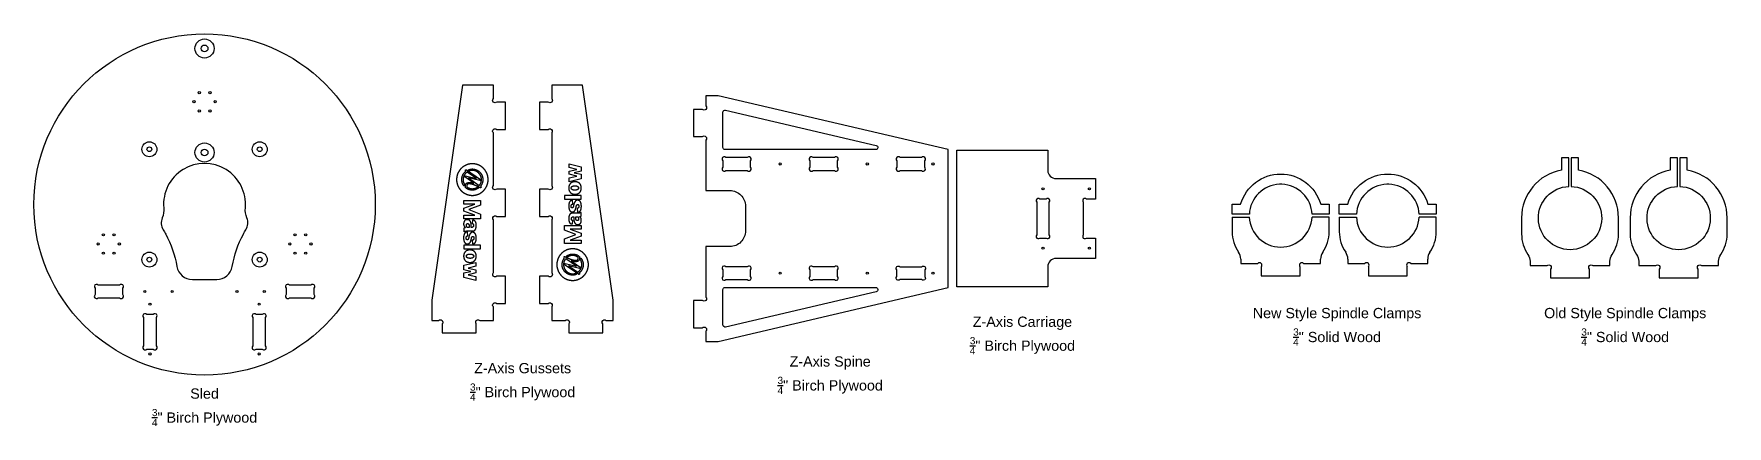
# Model space of a CAD drawing. Header units: millimetres. Extents: x 65 to 2545, y -22 to 553.
import ezdxf

# ---------------------------------------------------------------- set-up
doc = ezdxf.new("R2010")
doc.units = ezdxf.units.MM
doc.header["$MEASUREMENT"] = 0
for name, color, linetype in [('NC-3.18mm 1FL Upcut', 254, 'Continuous'), ('NC-45Deg Linkage Holes', 6, 'Continuous'), ('NC-6.35mm 1FL Upcut', 7, 'Continuous'), ('NC-Counterbore', 5, 'Continuous'), ('NC-Drill', 6, 'Continuous'), ('NC-Engrave', 3, 'Continuous'), ('NC-Ring System Holes', 6, 'Continuous'), ('NC-Top Mount Linkage Holes', 6, 'Continuous'), ('Text', 150, 'Continuous')]:
    doc.layers.add(name, color=color, linetype=linetype)

msp = doc.modelspace()

# ---------------------------------------------------------------- texts
at = {"layer": 'Text', "linetype": 'Continuous', "char_height": 15, "attachment_point": 2}
for s, insert in [('{\\fArial|b0|i0|c0|p34;New Style Spindle Clamps}', (1973.4, 151.2)), ('{\\fArial|b0|i0|c0|p34;Old Style Spindle Clamps}', (2395.4, 151.2)), ('{\\fArial|b0|i0|c0|p34;Z-Axis Carriage}', (1512.6, 138.5)), ('\\A1;{\\fArial|b0|i0|c0|p34;\\H0.7x;\\S3/4;\\H1.4286x;" Birch Plywood}', (1512.6, 108.5)), ('\\A1;{\\fArial|b0|i0|c0|p34;\\H0.7x;\\S3/4;\\H1.4286x;" Solid Wood}', (1973.4, 121.2)), ('\\A1;{\\fArial|b0|i0|c0|p34;\\H0.7x;\\S3/4;\\H1.4286x;" \\H0.99998x;Solid Wood}', (2395.4, 121.2)), ('{\\fArial|b0|i0|c0|p34;Z-Axis Spine}', (1231, 80.3)), ('{\\fArial|b0|i0|c0|p34;Z-Axis Gussets}', (780.6, 70.5)), ('\\A1;{\\fArial|b0|i0|c0|p34;\\H0.7x;\\S3/4;\\H1.4286x;" Birch Plywood}', (1231, 50.3)), ('{\\fArial|b0|i0|c0|p34;Sled}', (314.7, 33.2)), ('\\A1;{\\fArial|b0|i0|c0|p34;\\H0.7x;\\S3/4;\\H1.4286x;" Birch Plywood}', (780.6, 40.5)), ('\\A1;{\\fArial|b0|i0|c0|p34;\\H0.7x;\\S3/4;\\H1.4286x;" Birch Plywood}', (314.7, 3.2))]:
    msp.add_mtext_dynamic_manual_height_columns(s, width=447.979, gutter_width=1, heights=[0], dxfattribs=dict(at, insert=insert))

# ---------------------------------------------------------------- linework, layer by layer
for points in [[(1549.7, 211.7), (1549.7, 182.2), (1416.7, 182.2), (1416.7, 382.2), (1549.7, 382.2), (1549.7, 352.7, 0.414214), (1561.7, 340.7), (1619.7, 340.7), (1619.7, 310.7), (1606.2, 310.7, 1.006104), (1601.7, 306.2), (1601.7, 258.2, 1.006104), (1606.2, 253.6), (1619.7, 253.6), (1619.7, 223.7), (1561.7, 223.7, 0.414214)], [(1538.2, 253.6), (1547.2, 253.6, 1.006104), (1551.7, 258.2), (1551.7, 306.2, 1.006104), (1547.2, 310.7), (1538.2, 310.7, 1.006104), (1533.7, 306.2), (1533.7, 258.2, 1.006104)]]:
    msp.add_lwpolyline(points, format="xyb", close=True)
at = {"layer": 'NC-3.18mm 1FL Upcut'}
for points in [[(2281.1, 213.2, -1), (2286.1, 208.2), (2286.1, 195.2), (2343.1, 195.2), (2343.1, 208.2, -1), (2348.1, 213.2), (2373.1, 213.2), (2373.1, 219.6, -0.152611), (2376.2, 229.6, 0.152611), (2385.6, 259.6), (2385.6, 283.2, 0.363278), (2327.1, 353.1), (2327.1, 371.1), (2316.2, 371.1), (2316.2, 329.2, -57.935495), (2313, 329.2), (2313, 371.1), (2302.1, 371.1), (2302.1, 353.1, 0.363278), (2243.6, 283.2), (2243.6, 259.6, 0.152611), (2253, 229.6, -0.152611), (2256.1, 219.6), (2256.1, 213.2)], [(2440.2, 213.2, -1), (2445.2, 208.2), (2445.2, 195.2), (2502.2, 195.2), (2502.2, 208.2, -1), (2507.2, 213.2), (2532.2, 213.2), (2532.2, 219.6, -0.152611), (2535.3, 229.6, 0.152611), (2544.7, 259.6), (2544.7, 283.2, 0.363278), (2486.2, 353.1), (2486.2, 371.1), (2475.3, 371.1), (2475.3, 329.2, -57.935495), (2472.1, 329.2), (2472.1, 371.1), (2461.2, 371.1), (2461.2, 353.1, 0.363278), (2402.7, 283.2), (2402.7, 259.6, 0.152611), (2412.1, 229.6, -0.152611), (2415.2, 219.6), (2415.2, 213.2)]]:
    msp.add_lwpolyline(points, format="xyb", close=True, dxfattribs=at)
at = {"layer": 'NC-45Deg Linkage Holes'}
for centre in [(233.9, 383.7), (395.5, 383.7), (233.9, 222), (395.5, 222)]:
    msp.add_circle(centre, 3.5, dxfattribs=at)
at = {"layer": 'NC-6.35mm 1FL Upcut'}
for p, q in [((1819.8, 284.4), (1819.8, 262.8)), ((1819.8, 284.4), (1844.9, 284.4)), ((1961.8, 284.4), (1936.8, 284.4)), ((1961.8, 262.8), (1961.8, 284.4)), ((1976.7, 284.4), (1976.7, 262.8)), ((1976.7, 284.4), (2001.7, 284.4)), ((2118.7, 284.4), (2093.7, 284.4)), ((2118.7, 262.8), (2118.7, 284.4)), ((1832.3, 222.8), (1832.3, 216.4)), ((1832.3, 216.4), (1857.3, 216.4)), ((1862.3, 211.4), (1862.3, 198.4)), ((1862.3, 198.4), (1919.3, 198.4)), ((1919.3, 198.4), (1919.3, 211.4)), ((1924.3, 216.4), (1949.3, 216.4)), ((1949.3, 216.4), (1949.3, 222.8)), ((1989.2, 222.8), (1989.2, 216.4)), ((1989.2, 216.4), (2014.2, 216.4)), ((2019.2, 211.4), (2019.2, 198.4)), ((2019.2, 198.4), (2076.2, 198.4)), ((2076.2, 198.4), (2076.2, 211.4)), ((2081.2, 216.4), (2106.2, 216.4)), ((2106.2, 216.4), (2106.2, 222.8))]:
    msp.add_line(p, q, dxfattribs=at)
for points in [[(737.7, 280.3, -1.000152), (742.7, 285.3), (755.7, 285.3), (755.7, 325.3), (742.7, 325.3, -1), (737.7, 330.4), (737.7, 407.8, -1), (742.7, 412.8), (755.7, 412.8), (755.7, 452.8), (742.7, 452.8, -1), (737.7, 457.9), (737.7, 477.8), (692.7, 477.8), (647.7, 162.8), (647.7, 132.8), (657.6, 132.8, -1), (662.7, 127.8), (662.7, 114.8), (712.7, 114.8), (712.7, 127.8, -1), (717.7, 132.8), (737.7, 132.8), (737.7, 152.8, -1), (742.7, 157.8), (755.7, 157.8), (755.7, 197.8), (742.7, 197.8, -1), (737.7, 202.9)], [(1044, 122.2, -1), (1049, 117.1), (1049, 102.2), (1067, 102.2), (1404, 181.2), (1404, 383.2), (1067, 462.2), (1049, 462.2), (1049, 447.2, -1), (1044, 442.2), (1031, 442.2), (1031, 402.2), (1044, 402.2, -1), (1049, 397.1), (1049, 323.3), (1084, 323.3, -0.414214), (1107, 300.3), (1107, 264.1, -0.414214), (1084, 241.1), (1049, 241.1), (1049, 167.2, -1), (1044, 162.2), (1031, 162.2), (1031, 122.2)], [(1077.2, 383.2, -0.414214), (1074, 386.4), (1074, 438, -0.483382), (1077.9, 441.1), (1298.4, 389.4, -0.891021), (1297.7, 383.2)], [(1073.6, 366.8), (1073.6, 357.5, 1.057955), (1078.4, 352.8), (1109.6, 352.8, 1.057955), (1114.4, 357.5), (1114.4, 366.8, 1.057955), (1109.6, 371.6), (1078.4, 371.6, 1.057955)], [(1237.1, 371.6), (1205.9, 371.6, 1.057955), (1201.1, 366.8), (1201.1, 357.5, 1.057955), (1205.9, 352.8), (1237.1, 352.8, 1.057955), (1241.9, 357.5), (1241.9, 366.8, 1.057955)], [(1364.6, 371.6), (1333.4, 371.6, 1.057955), (1328.6, 366.8), (1328.6, 357.5, 1.057955), (1333.4, 352.8), (1364.6, 352.8, 1.057955), (1369.4, 357.5), (1369.4, 366.8, 1.057955)], [(376.7, 283.2, -0.11767), (374.5, 297.8, 1.088277), (254.9, 297.8, -0.11767), (252.7, 283.2, 0.237946), (254.2, 265.7, -0.014822), (257.8, 259.4, -0.07951), (274.2, 211.9, 0.364201), (296.9, 192.8), (332.6, 192.8, 0.364201), (355.2, 211.9, -0.07951), (371.6, 259.4, -0.014822), (375.2, 265.7, 0.237946)], [(1936.8, 288.4, 0.391545), (1892.4, 332.4, 0.017261), (1889.2, 332.4, 0.391545), (1844.9, 288.4), (1819.8, 288.4), (1819.8, 303.4), (1832.2, 303.4, -0.751068), (1949.4, 303.4), (1961.8, 303.4), (1961.8, 288.4)], [(2093.7, 288.4, 0.391545), (2049.3, 332.4, 0.017261), (2046.1, 332.4, 0.391545), (2001.7, 288.4), (1976.7, 288.4), (1976.7, 303.4), (1989.1, 303.4, -0.751068), (2106.3, 303.4), (2118.7, 303.4), (2118.7, 288.4)], [(1078.4, 192.8), (1109.6, 192.8, 1.057955), (1114.4, 197.5), (1114.4, 206.8, 1.057955), (1109.6, 211.6), (1078.4, 211.6, 1.057955), (1073.6, 206.8), (1073.6, 197.5, 1.057955)], [(1205.9, 192.8), (1237.1, 192.8, 1.057955), (1241.9, 197.5), (1241.9, 206.8, 1.057955), (1237.1, 211.6), (1205.9, 211.6, 1.057955), (1201.1, 206.8), (1201.1, 197.5, 1.057955)], [(1364.6, 211.6, -1.057955), (1369.4, 206.8), (1369.4, 197.5, -1.057955), (1364.6, 192.8), (1333.4, 192.8, -1.057955), (1328.6, 197.5), (1328.6, 206.8, -1.057955), (1333.4, 211.6)], [(159.1, 165.9), (190.3, 165.9, 1.057955), (195.1, 170.7), (195.1, 180, 1.057955), (190.3, 184.7), (159.1, 184.7, 1.057955), (154.3, 180), (154.3, 170.7, 1.057955)], [(434.3, 180), (434.3, 170.7, 1.057955), (439.1, 165.9), (470.3, 165.9, 1.057955), (475.1, 170.7), (475.1, 180, 1.057955), (470.3, 184.7), (439.1, 184.7, 1.057955)], [(1077.9, 123.2, -0.483382), (1074, 126.3), (1074, 178, -0.414214), (1077.2, 181.2), (1297.7, 181.2, -0.891021), (1298.4, 174.9)], [(244.1, 95.7), (244.1, 137, 1.057955), (239.3, 141.7), (230.1, 141.7, 1.057955), (225.3, 137), (225.3, 95.7, 1.057955), (230.1, 90.9), (239.3, 90.9, 1.057955)], [(385.3, 137), (385.3, 95.7, 1.057955), (390.1, 90.9), (399.3, 90.9, 1.057955), (404.1, 95.7), (404.1, 137, 1.057955), (399.3, 141.7), (390.1, 141.7, 1.057955)]]:
    msp.add_lwpolyline(points, format="xyb", close=True, dxfattribs=at)
msp.add_lwpolyline([(843, 132.8, -1), (848.1, 127.8), (848.1, 114.8), (898.1, 114.8), (898.1, 127.8, -1), (903.1, 132.8), (913.1, 132.8), (913.1, 162.8), (868.1, 477.8), (823.1, 477.8), (823.1, 457.9, -1), (818, 452.8), (805.1, 452.8), (805.1, 412.8), (818, 412.8, -1), (823.1, 407.8), (823.1, 330.4, -1), (818, 325.3), (805.1, 325.3), (805.1, 285.3), (818, 285.3, -1), (823.1, 280.3), (823.1, 202.9, -1), (818, 197.8), (805.1, 197.8), (805.1, 157.8), (818, 157.8, -1), (823.1, 152.8), (823.1, 132.8), (843, 132.8)], format="xyb", dxfattribs=at)
msp.add_circle((314.7, 302.8), 250, dxfattribs=at)
for centre, radius, start, end in [((1890.8, 286.4), 46, 182.4919, 357.5081), ((2047.7, 286.4), 46, 182.4919, 357.5081), ((1872.5, 262.8), 52.7, 180, 214.708), ((1909.1, 262.8), 52.7, 325.292, 0), ((2029.4, 262.8), 52.7, 180, 214.708), ((2066, 262.8), 52.7, 325.292, 0), ((1814.8, 222.8), 17.6, 0, 34.708), ((1966.9, 222.8), 17.6, 145.292, 180), ((1971.6, 222.8), 17.6, 0, 34.708), ((2123.8, 222.8), 17.6, 145.292, 180), ((1859.8, 213.9), 3.56, 315, 135), ((1921.8, 213.9), 3.56, 45, 225), ((2016.7, 213.9), 3.56, 315, 135), ((2078.7, 213.9), 3.56, 45, 225)]:
    msp.add_arc(centre, radius, start, end, dxfattribs=at)
at = {"layer": 'NC-Counterbore'}
for centre, radius in [((314.7, 531.4), 14), ((233.9, 383.7), 11), ((314.7, 379), 14), ((395.5, 383.7), 11), ((233.9, 222), 11), ((395.5, 222), 11)]:
    msp.add_circle(centre, radius, dxfattribs=at)
at = {"layer": 'NC-Drill'}
for centre in [(1157.8, 362.2), (1285.3, 362.2), (1381.5, 362.2), (1542.7, 325.7), (1610.7, 325.7), (1542.7, 238.7), (1610.7, 238.7), (1157.8, 202.2), (1285.3, 202.2), (1381.5, 202.2), (227.2, 175.3), (267.2, 175.3), (362.2, 175.3), (402.2, 175.3), (234.7, 156.8), (394.7, 156.8), (234.7, 83.8), (394.7, 83.8)]:
    msp.add_circle(centre, 1.59, dxfattribs=at)
at = {"layer": 'NC-Engrave'}
for p, q in [((697.3, 351.5), (697.1, 351.7)), ((698.3, 353.4), (718.8, 339.6)), ((712.9, 341.1), (699.2, 350.3)), ((709.1, 333.8), (695.9, 343.1)), ((696.7, 344.9), (712.9, 341.1)), ((717.9, 337.7), (701.4, 341.7)), ((701.4, 341.7), (717.1, 330.7)), ((718.8, 329.5), (719.2, 329.2)), ((842, 224.5), (841.5, 224.8)), ((859.3, 212.3), (843.6, 223.3)), ((862.5, 200.6), (842, 214.4)), ((842.8, 216.2), (859.3, 212.3)), ((864, 209.1), (847.8, 212.9)), ((847.8, 212.9), (861.6, 203.7)), ((851.6, 220.2), (864.8, 210.9)), ((863.4, 202.5), (863.6, 202.3))]:
    msp.add_line(p, q, dxfattribs=at)
for points in [[(706.9, 362.4), (706.8, 362.4), (706.6, 362.4), (706.5, 362.4), (706.3, 362.4), (706.2, 362.4), (706, 362.4), (705.9, 362.4), (705.7, 362.4), (705.6, 362.4), (705.4, 362.4), (705.3, 362.4), (705.1, 362.4), (705, 362.3), (704.9, 362.3), (704.7, 362.3), (704.6, 362.3), (704.4, 362.3), (704.3, 362.3), (704.1, 362.3), (704, 362.2), (703.8, 362.2), (703.7, 362.2), (703.5, 362.2), (703.4, 362.2), (703.3, 362.1), (703.1, 362.1), (703, 362.1), (702.8, 362.1), (702.7, 362), (702.5, 362), (702.4, 362), (702.3, 362), (702.1, 361.9), (702, 361.9), (701.8, 361.9), (701.7, 361.8), (701.6, 361.8), (701.4, 361.8), (701.3, 361.7), (701.1, 361.7), (701, 361.7), (700.9, 361.6), (700.7, 361.6), (700.6, 361.5), (700.5, 361.5), (700.3, 361.5), (700.2, 361.4), (700.1, 361.4), (699.9, 361.3), (699.8, 361.3), (699.6, 361.3), (699.5, 361.2), (699.4, 361.2), (699.2, 361.1), (699.1, 361.1), (699, 361), (698.8, 361), (698.7, 360.9), (698.6, 360.9), (698.4, 360.8), (698.2, 360.7), (697.9, 360.6), (697.7, 360.5), (697.4, 360.4), (697.2, 360.3), (696.9, 360.1), (696.7, 360), (696.4, 359.9), (696.2, 359.8), (695.9, 359.6), (695.7, 359.5), (695.4, 359.4), (695.2, 359.2), (694.9, 359.1), (694.7, 358.9), (694.5, 358.8), (694.2, 358.6), (694, 358.5), (693.8, 358.3), (693.5, 358.2), (693.3, 358), (693.1, 357.8), (692.9, 357.7), (692.7, 357.5), (692.4, 357.3), (692.2, 357.1), (692, 357), (691.8, 356.8), (691.6, 356.6), (691.4, 356.4), (691.2, 356.2), (691, 356), (690.8, 355.8), (690.6, 355.6), (690.4, 355.5), (690.2, 355.3), (690, 355.1), (689.8, 354.8), (689.6, 354.6), (689.4, 354.4), (689.3, 354.2), (689.1, 354), (688.9, 353.8), (688.7, 353.6), (688.6, 353.4), (688.4, 353.1), (688.2, 352.9), (688.1, 352.7), (687.9, 352.5), (687.8, 352.2), (687.6, 352), (687.5, 351.8), (687.3, 351.5), (687.2, 351.3), (687, 351.1), (686.9, 350.8), (686.7, 350.6), (686.6, 350.3), (686.5, 350.1), (686.3, 349.8), (686.2, 349.6), (686.1, 349.3), (686, 349.1), (685.9, 348.8), (685.7, 348.6), (685.6, 348.3), (685.5, 348), (685.4, 347.8), (685.4, 347.6), (685.3, 347.5), (685.3, 347.4), (685.2, 347.3), (685.2, 347.1), (685.1, 347), (685.1, 346.9), (685, 346.7), (685, 346.6), (684.9, 346.4), (684.9, 346.3), (684.8, 346.2), (684.8, 346), (684.8, 345.9), (684.7, 345.8), (684.7, 345.6), (684.6, 345.5), (684.6, 345.4), (684.6, 345.2), (684.5, 345.1), (684.5, 344.9), (684.5, 344.8), (684.4, 344.7), (684.4, 344.5), (684.4, 344.4), (684.3, 344.2), (684.3, 344.1), (684.3, 344), (684.2, 343.8), (684.2, 343.7), (684.2, 343.5), (684.2, 343.4), (684.1, 343.3), (684.1, 343.1), (684.1, 343), (684.1, 342.8), (684.1, 342.7), (684, 342.5), (684, 342.4), (684, 342.2), (684, 342.1), (684, 342), (683.9, 341.8), (683.9, 341.7), (683.9, 341.5), (683.9, 341.4), (683.9, 341.2), (683.9, 341.1), (683.9, 340.9), (683.9, 340.8), (683.8, 340.6), (683.8, 340.5), (683.8, 340.3), (683.8, 340.2), (683.8, 340), (683.8, 339.9), (683.8, 339.8), (683.8, 339.6), (683.8, 339.5), (683.8, 339.3)], [(691.4, 339.3), (691.4, 339.8), (691.4, 340.2), (691.4, 340.6), (691.5, 341.1), (691.5, 341.5), (691.6, 342), (691.7, 342.4), (691.8, 342.8), (691.9, 343.3), (692, 343.7), (692.1, 344.1), (692.3, 344.5), (692.4, 344.9), (692.6, 345.3), (692.8, 345.7), (693, 346.1), (693.1, 346.5), (693.4, 346.9), (693.6, 347.3), (693.8, 347.6), (694, 348), (694.3, 348.3), (694.6, 348.7), (694.8, 349), (695.1, 349.4), (695.4, 349.7), (695.7, 350), (696, 350.3), (696.3, 350.6), (696.7, 350.9), (697, 351.2), (697.3, 351.5)], [(699.2, 350.3), (698.8, 350), (698.5, 349.8), (698.2, 349.5), (697.9, 349.3), (697.6, 349), (697.3, 348.7), (697, 348.4), (696.7, 348.1), (696.5, 347.8), (696.2, 347.5), (696, 347.2), (695.8, 346.9), (695.6, 346.5), (695.3, 346.2), (695.1, 345.8), (695, 345.5), (694.8, 345.1), (694.6, 344.8), (694.4, 344.4), (694.3, 344), (694.2, 343.7), (694, 343.3), (693.9, 342.9), (693.8, 342.5), (693.7, 342.1), (693.7, 341.7), (693.6, 341.3), (693.5, 340.9), (693.5, 340.5), (693.5, 340.1), (693.4, 339.7), (693.4, 339.3)], [(697.1, 351.7), (696.9, 351.8), (696.8, 352), (696.7, 352.1), (696.7, 352.3), (696.6, 352.5), (696.7, 352.7), (696.7, 352.9), (696.8, 353.1)], [(696.8, 353.1), (697, 353.3), (697.1, 353.4), (697.3, 353.5), (697.5, 353.5), (697.7, 353.5), (697.9, 353.5), (698.1, 353.5), (698.3, 353.4)], [(701.2, 353), (701.2, 353.2), (701.3, 353.5), (701.5, 353.7), (701.7, 353.8), (701.9, 354)], [(702.6, 352), (702.4, 352), (702.2, 352), (702, 352), (701.8, 352.1), (701.6, 352.2), (701.5, 352.3), (701.3, 352.5), (701.3, 352.7)], [(701.9, 354), (702.9, 354.2), (703.8, 354.5), (704.8, 354.6), (705.8, 354.7), (706.8, 354.8)], [(706.8, 352.7), (706, 352.7), (705.1, 352.6), (704.2, 352.4), (703.4, 352.3), (702.6, 352)], [(706.8, 354.8), (707, 354.8), (707.2, 354.8), (707.4, 354.8), (707.6, 354.7), (707.8, 354.7), (708, 354.7), (708.2, 354.7), (708.4, 354.7), (708.6, 354.7), (708.8, 354.6), (709, 354.6), (709.2, 354.6), (709.4, 354.6), (709.6, 354.5), (709.8, 354.5), (709.9, 354.4), (710.1, 354.4), (710.3, 354.4), (710.5, 354.3), (710.7, 354.3), (710.9, 354.2), (711.1, 354.2), (711.2, 354.1), (711.4, 354.1), (711.6, 354), (711.8, 354), (712, 353.9), (712.1, 353.8), (712.3, 353.8), (712.5, 353.7), (712.7, 353.6), (712.8, 353.5), (713, 353.5), (713.2, 353.4), (713.4, 353.3), (713.5, 353.2), (713.7, 353.2), (713.9, 353.1), (714, 353), (714.2, 352.9), (714.4, 352.8), (714.5, 352.7), (714.7, 352.6), (714.8, 352.5), (715, 352.4), (715.2, 352.3), (715.3, 352.2), (715.5, 352.1), (715.6, 352), (715.8, 351.9), (715.9, 351.8), (716.1, 351.7), (716.2, 351.6), (716.4, 351.5), (716.5, 351.3), (716.7, 351.2), (716.8, 351.1), (716.9, 351), (717.1, 350.9), (717.2, 350.7), (717.4, 350.6), (717.5, 350.5), (717.6, 350.4), (717.8, 350.2), (717.9, 350.1), (718, 350), (718.2, 349.8), (718.3, 349.7), (718.4, 349.6), (718.5, 349.4), (718.6, 349.3), (718.8, 349.1), (718.9, 349), (719, 348.8), (719.1, 348.7), (719.2, 348.5), (719.3, 348.4), (719.4, 348.2), (719.5, 348.1), (719.7, 347.9), (719.8, 347.8), (719.9, 347.6), (720, 347.5), (720.1, 347.3), (720.2, 347.2), (720.2, 347), (720.3, 346.8), (720.4, 346.7), (720.5, 346.5), (720.6, 346.3), (720.7, 346.2), (720.8, 346), (720.9, 345.8), (720.9, 345.7), (721, 345.5), (721.1, 345.3), (721.2, 345.1), (721.2, 345), (721.3, 344.8), (721.4, 344.6), (721.4, 344.4), (721.5, 344.3), (721.5, 344.1), (721.6, 343.9), (721.7, 343.7), (721.7, 343.5), (721.8, 343.3), (721.8, 343.2), (721.9, 343), (721.9, 342.8), (721.9, 342.6), (722, 342.4), (722, 342.2), (722.1, 342), (722.1, 341.8), (722.1, 341.7), (722.1, 341.5), (722.2, 341.3), (722.2, 341.1), (722.2, 340.9), (722.2, 340.7), (722.3, 340.5), (722.3, 340.3), (722.3, 340.1), (722.3, 339.9), (722.3, 339.7), (722.3, 339.5), (722.3, 339.3)], [(720.2, 339.3), (720.2, 339.5), (720.2, 339.6), (720.2, 339.8), (720.2, 340), (720.2, 340.2), (720.2, 340.3), (720.2, 340.5), (720.2, 340.7), (720.1, 340.8), (720.1, 341), (720.1, 341.2), (720.1, 341.3), (720.1, 341.5), (720, 341.7), (720, 341.8), (720, 342), (719.9, 342.2), (719.9, 342.3), (719.9, 342.5), (719.8, 342.6), (719.8, 342.8), (719.7, 343), (719.7, 343.1), (719.6, 343.3), (719.6, 343.4), (719.5, 343.6), (719.5, 343.8), (719.4, 343.9), (719.4, 344.1), (719.3, 344.2), (719.2, 344.4), (719.2, 344.5), (719.1, 344.7), (719, 344.8), (719, 345), (718.9, 345.1), (718.8, 345.3), (718.8, 345.4), (718.7, 345.5), (718.6, 345.7), (718.5, 345.8), (718.5, 346), (718.4, 346.1), (718.3, 346.2), (718.2, 346.4), (718.1, 346.5), (718, 346.7), (717.9, 346.8), (717.9, 346.9), (717.8, 347.1), (717.7, 347.2), (717.6, 347.3), (717.5, 347.4), (717.4, 347.6), (717.3, 347.7), (717.2, 347.8), (717.1, 347.9), (717, 348.1), (716.9, 348.2), (716.7, 348.3), (716.6, 348.4), (716.5, 348.5), (716.4, 348.7), (716.3, 348.8), (716.2, 348.9), (716.1, 349), (716, 349.1), (715.8, 349.2), (715.7, 349.3), (715.6, 349.4), (715.5, 349.5), (715.4, 349.6), (715.2, 349.7), (715.1, 349.8), (715, 349.9), (714.8, 350), (714.7, 350.1), (714.6, 350.2), (714.5, 350.3), (714.3, 350.4), (714.2, 350.5), (714.1, 350.6), (713.9, 350.7), (713.8, 350.8), (713.6, 350.8), (713.5, 350.9), (713.4, 351), (713.2, 351.1), (713.1, 351.2), (712.9, 351.2), (712.8, 351.3), (712.6, 351.4), (712.5, 351.4), (712.3, 351.5), (712.2, 351.6), (712, 351.6), (711.9, 351.7), (711.7, 351.8), (711.6, 351.8), (711.4, 351.9), (711.3, 351.9), (711.1, 352), (711, 352), (710.8, 352.1), (710.7, 352.1), (710.5, 352.2), (710.3, 352.2), (710.2, 352.3), (710, 352.3), (709.9, 352.4), (709.7, 352.4), (709.5, 352.4), (709.4, 352.5), (709.2, 352.5), (709, 352.5), (708.9, 352.5), (708.7, 352.6), (708.5, 352.6), (708.4, 352.6), (708.2, 352.6), (708, 352.6), (707.9, 352.7), (707.7, 352.7), (707.5, 352.7), (707.4, 352.7), (707.2, 352.7), (707, 352.7), (706.8, 352.7)], [(730, 339.3), (730, 339.5), (730, 339.6), (730, 339.8), (730, 339.9), (730, 340), (730, 340.2), (730, 340.3), (730, 340.5), (730, 340.6), (730, 340.8), (730, 340.9), (730, 341.1), (730, 341.2), (730, 341.4), (729.9, 341.5), (729.9, 341.7), (729.9, 341.8), (729.9, 342), (729.9, 342.1), (729.9, 342.2), (729.8, 342.4), (729.8, 342.5), (729.8, 342.7), (729.8, 342.8), (729.8, 343), (729.7, 343.1), (729.7, 343.3), (729.7, 343.4), (729.7, 343.5), (729.6, 343.7), (729.6, 343.8), (729.6, 344), (729.5, 344.1), (729.5, 344.2), (729.5, 344.4), (729.5, 344.5), (729.4, 344.7), (729.4, 344.8), (729.4, 344.9), (729.3, 345.1), (729.3, 345.2), (729.2, 345.4), (729.2, 345.5), (729.2, 345.6), (729.1, 345.8), (729.1, 345.9), (729, 346), (729, 346.2), (729, 346.3), (728.9, 346.4), (728.9, 346.6), (728.8, 346.7), (728.8, 346.9), (728.7, 347), (728.7, 347.1), (728.6, 347.3), (728.6, 347.4), (728.5, 347.5), (728.5, 347.6), (728.4, 347.8), (728.3, 348), (728.2, 348.3), (728.1, 348.6), (728, 348.8), (727.9, 349.1), (727.8, 349.3), (727.6, 349.6), (727.5, 349.8), (727.4, 350.1), (727.3, 350.3), (727.1, 350.6), (727, 350.8), (726.8, 351.1), (726.7, 351.3), (726.6, 351.5), (726.4, 351.8), (726.3, 352), (726.1, 352.2), (725.9, 352.5), (725.8, 352.7), (725.6, 352.9), (725.5, 353.1), (725.3, 353.4), (725.1, 353.6), (724.9, 353.8), (724.8, 354), (724.6, 354.2), (724.4, 354.4), (724.2, 354.6), (724, 354.8), (723.9, 355.1), (723.7, 355.3), (723.5, 355.5), (723.3, 355.6), (723.1, 355.8), (722.9, 356), (722.7, 356.2), (722.5, 356.4), (722.3, 356.6), (722.1, 356.8), (721.8, 357), (721.6, 357.1), (721.4, 357.3), (721.2, 357.5), (721, 357.7), (720.8, 357.8), (720.5, 358), (720.3, 358.2), (720.1, 358.3), (719.9, 358.5), (719.6, 358.6), (719.4, 358.8), (719.2, 358.9), (718.9, 359.1), (718.7, 359.2), (718.4, 359.4), (718.2, 359.5), (717.9, 359.6), (717.7, 359.8), (717.5, 359.9), (717.2, 360), (716.9, 360.1), (716.7, 360.3), (716.4, 360.4), (716.2, 360.5), (715.9, 360.6), (715.7, 360.7), (715.4, 360.8), (715.3, 360.9), (715.1, 360.9), (715, 361), (714.9, 361), (714.7, 361.1), (714.6, 361.1), (714.5, 361.2), (714.3, 361.2), (714.2, 361.3), (714.1, 361.3), (713.9, 361.3), (713.8, 361.4), (713.7, 361.4), (713.5, 361.5), (713.4, 361.5), (713.3, 361.5), (713.1, 361.6), (713, 361.6), (712.8, 361.7), (712.7, 361.7), (712.6, 361.7), (712.4, 361.8), (712.3, 361.8), (712.1, 361.8), (712, 361.9), (711.9, 361.9), (711.7, 361.9), (711.6, 362), (711.4, 362), (711.3, 362), (711.2, 362), (711, 362.1), (710.9, 362.1), (710.7, 362.1), (710.6, 362.1), (710.4, 362.2), (710.3, 362.2), (710.2, 362.2), (710, 362.2), (709.9, 362.2), (709.7, 362.3), (709.6, 362.3), (709.4, 362.3), (709.3, 362.3), (709.1, 362.3), (709, 362.3), (708.9, 362.3), (708.7, 362.4), (708.6, 362.4), (708.4, 362.4), (708.3, 362.4), (708.1, 362.4), (708, 362.4), (707.8, 362.4), (707.7, 362.4), (707.5, 362.4), (707.4, 362.4), (707.2, 362.4), (707.1, 362.4), (706.9, 362.4)], [(683.8, 339.3), (683.8, 339.2), (683.8, 339), (683.8, 338.9), (683.8, 338.7), (683.8, 338.6), (683.8, 338.4), (683.8, 338.3), (683.8, 338.1), (683.8, 338), (683.9, 337.8), (683.9, 337.7), (683.9, 337.5), (683.9, 337.4), (683.9, 337.2), (683.9, 337.1), (683.9, 336.9), (683.9, 336.8), (684, 336.6), (684, 336.5), (684, 336.4), (684, 336.2), (684, 336.1), (684.1, 335.9), (684.1, 335.8), (684.1, 335.6), (684.1, 335.5), (684.1, 335.4), (684.2, 335.2), (684.2, 335.1), (684.2, 334.9), (684.2, 334.8), (684.3, 334.6), (684.3, 334.5), (684.3, 334.4), (684.4, 334.2), (684.4, 334.1), (684.4, 333.9), (684.5, 333.8), (684.5, 333.7), (684.5, 333.5), (684.6, 333.4), (684.6, 333.2), (684.6, 333.1), (684.7, 333), (684.7, 332.8), (684.8, 332.7), (684.8, 332.6), (684.8, 332.4), (684.9, 332.3), (684.9, 332.2), (685, 332), (685, 331.9), (685.1, 331.8), (685.1, 331.6), (685.2, 331.5), (685.2, 331.4), (685.3, 331.2), (685.3, 331.1), (685.4, 331), (685.4, 330.8), (685.5, 330.6), (685.6, 330.3), (685.7, 330), (685.9, 329.8), (686, 329.5), (686.1, 329.3), (686.2, 329), (686.3, 328.8), (686.5, 328.5), (686.6, 328.3), (686.7, 328), (686.9, 327.8), (687, 327.6), (687.2, 327.3), (687.3, 327.1), (687.5, 326.8), (687.6, 326.6), (687.8, 326.4), (687.9, 326.1), (688.1, 325.9), (688.2, 325.7), (688.4, 325.5), (688.6, 325.3), (688.7, 325), (688.9, 324.8), (689.1, 324.6), (689.3, 324.4), (689.4, 324.2), (689.6, 324), (689.8, 323.8), (690, 323.6), (690.2, 323.4), (690.4, 323.2), (690.6, 323), (690.8, 322.8), (691, 322.6), (691.2, 322.4), (691.4, 322.2), (691.6, 322), (691.8, 321.8), (692, 321.6), (692.2, 321.5), (692.4, 321.3), (692.7, 321.1), (692.9, 320.9), (693.1, 320.8), (693.3, 320.6), (693.5, 320.5), (693.8, 320.3), (694, 320.1), (694.2, 320), (694.5, 319.8), (694.7, 319.7), (694.9, 319.5), (695.2, 319.4), (695.4, 319.2), (695.7, 319.1), (695.9, 319), (696.2, 318.8), (696.4, 318.7), (696.7, 318.6), (696.9, 318.5), (697.2, 318.3), (697.4, 318.2), (697.7, 318.1), (697.9, 318), (698.2, 317.9), (698.4, 317.8), (698.6, 317.7), (698.7, 317.7), (698.8, 317.6), (699, 317.6), (699.1, 317.5), (699.2, 317.5), (699.4, 317.4), (699.5, 317.4), (699.6, 317.4), (699.8, 317.3), (699.9, 317.3), (700.1, 317.2), (700.2, 317.2), (700.3, 317.1), (700.5, 317.1), (700.6, 317.1), (700.7, 317), (700.9, 317), (701, 317), (701.1, 316.9), (701.3, 316.9), (701.4, 316.8), (701.6, 316.8), (701.7, 316.8), (701.8, 316.7), (702, 316.7), (702.1, 316.7), (702.3, 316.7), (702.4, 316.6), (702.5, 316.6), (702.7, 316.6), (702.8, 316.5), (703, 316.5), (703.1, 316.5), (703.3, 316.5), (703.4, 316.5), (703.5, 316.4), (703.7, 316.4), (703.8, 316.4), (704, 316.4), (704.1, 316.4), (704.3, 316.3), (704.4, 316.3), (704.6, 316.3), (704.7, 316.3), (704.9, 316.3), (705, 316.3), (705.1, 316.3), (705.3, 316.2), (705.4, 316.2), (705.6, 316.2), (705.7, 316.2), (705.9, 316.2), (706, 316.2), (706.2, 316.2), (706.3, 316.2), (706.5, 316.2), (706.6, 316.2), (706.8, 316.2), (706.9, 316.2)], [(694.2, 330.4), (693.8, 330.9), (693.5, 331.4), (693.2, 331.9), (693, 332.5), (692.7, 333), (692.5, 333.5), (692.3, 334.1), (692.1, 334.6), (691.9, 335.2), (691.8, 335.8), (691.7, 336.4), (691.6, 336.9), (691.5, 337.5), (691.4, 338.1), (691.4, 338.7), (691.4, 339.3)], [(693.4, 339.3), (693.4, 338.8), (693.5, 338.3), (693.5, 337.8), (693.6, 337.3), (693.7, 336.7), (693.8, 336.2), (693.9, 335.8), (694.1, 335.3), (694.2, 334.8), (694.4, 334.3), (694.6, 333.8), (694.8, 333.4), (695.1, 332.9), (695.3, 332.5), (695.6, 332), (695.9, 331.6)], [(695.6, 330.2), (695.4, 330.1), (695.2, 330), (695, 330), (694.8, 330), (694.7, 330.1), (694.5, 330.1), (694.3, 330.3), (694.2, 330.4)], [(695.4, 343.9), (695.4, 344), (695.4, 344.1), (695.5, 344.2), (695.5, 344.2), (695.5, 344.3)], [(695.9, 343.1), (695.7, 343.2), (695.6, 343.3), (695.5, 343.5), (695.4, 343.7), (695.4, 343.9)], [(695.5, 344.3), (695.6, 344.5), (695.7, 344.6), (695.9, 344.7), (696, 344.8), (696.2, 344.9), (696.3, 344.9), (696.5, 344.9), (696.7, 344.9)], [(695.9, 331.6), (696, 331.4), (696, 331.2), (696.1, 331), (696, 330.8), (696, 330.7), (695.9, 330.5), (695.8, 330.3), (695.6, 330.2)], [(696.9, 327.8), (696.8, 328.1), (696.8, 328.4), (696.7, 328.6), (696.7, 328.9), (696.7, 329.2), (696.7, 329.4), (696.7, 329.7), (696.7, 329.9), (696.7, 330.1), (696.7, 330.4), (696.7, 330.6), (696.8, 330.8), (696.8, 331), (696.9, 331.2), (696.9, 331.4), (697, 331.6), (697, 331.8), (697.1, 332), (697.2, 332.2), (697.2, 332.4), (697.3, 332.5), (697.4, 332.7), (697.5, 332.9), (697.6, 333), (697.7, 333.2), (697.9, 333.3), (698, 333.5), (698.1, 333.6), (698.2, 333.7), (698.4, 333.9), (698.5, 334), (698.7, 334.1)], [(697.2, 327.2), (697.1, 327.3), (697, 327.4), (696.9, 327.5), (696.9, 327.7), (696.9, 327.8)], [(706.8, 323.8), (706.2, 323.9), (705.5, 323.9), (704.9, 324), (704.2, 324.1), (703.6, 324.2), (703, 324.3), (702.4, 324.5), (701.7, 324.7), (701.1, 324.9), (700.6, 325.2), (700, 325.4), (699.4, 325.7), (698.8, 326.1), (698.3, 326.4), (697.8, 326.8), (697.2, 327.2)], [(698.7, 334.1), (698.8, 334.2), (698.9, 334.2), (699, 334.3), (699.2, 334.4), (699.3, 334.4), (699.4, 334.5), (699.5, 334.5), (699.7, 334.6), (699.8, 334.7), (699.9, 334.7), (700.1, 334.7), (700.2, 334.8), (700.3, 334.8), (700.5, 334.9), (700.6, 334.9), (700.8, 334.9), (700.9, 334.9), (701.1, 335), (701.4, 335), (701.7, 335), (702, 335.1), (702.3, 335.1), (702.6, 335.1), (703, 335), (703.3, 335), (703.6, 335), (704, 335), (704.3, 334.9), (704.7, 334.9), (705, 334.8), (705.4, 334.7), (705.8, 334.7), (706.1, 334.6), (706.5, 334.5), (706.9, 334.4), (707.2, 334.3), (707.6, 334.2), (708, 334.1), (708.3, 334), (708.7, 333.9), (709.1, 333.8)], [(699.9, 332.4), (699.7, 332.3), (699.5, 332.1), (699.4, 332), (699.3, 331.8), (699.2, 331.6), (699.1, 331.4), (699, 331.2), (698.9, 330.9), (698.9, 330.7), (698.8, 330.4), (698.8, 330.2), (698.8, 329.9), (698.8, 329.6), (698.8, 329.2), (698.8, 328.9), (698.8, 328.6)], [(698.8, 328.6), (699.3, 328.2), (699.7, 327.9), (700.2, 327.7), (700.7, 327.4), (701.1, 327.2), (701.6, 327), (702.1, 326.8), (702.6, 326.6), (703.1, 326.4), (703.6, 326.3), (704.2, 326.2), (704.7, 326.1), (705.2, 326), (705.7, 325.9), (706.3, 325.9), (706.8, 325.9)], [(718.1, 327.4), (718, 327.5), (717.8, 327.6), (717.7, 327.6), (717.6, 327.7), (717.4, 327.8), (717.3, 327.9), (717.2, 327.9), (717, 328), (716.9, 328.1), (716.7, 328.2), (716.6, 328.2), (716.5, 328.3), (716.3, 328.4), (716.2, 328.5), (716, 328.5), (715.9, 328.6), (715.7, 328.7), (715.6, 328.8), (715.3, 328.9), (715, 329.1), (714.7, 329.2), (714.4, 329.4), (714, 329.5), (713.7, 329.7), (713.4, 329.8), (713.1, 329.9), (712.8, 330.1), (712.4, 330.2), (712.1, 330.4), (711.8, 330.5), (711.4, 330.7), (711.1, 330.8), (710.8, 330.9), (710.4, 331), (710.1, 331.2), (709.8, 331.3), (709.5, 331.4), (709.1, 331.5), (708.8, 331.7), (708.5, 331.8), (708.1, 331.9), (708, 331.9), (707.8, 332), (707.6, 332), (707.5, 332.1), (707.3, 332.1), (707.2, 332.2), (707, 332.2), (706.8, 332.3), (706.7, 332.3), (706.5, 332.4), (706.4, 332.4), (706.2, 332.4), (706.1, 332.5), (705.9, 332.5), (705.7, 332.5), (705.6, 332.6), (705.4, 332.6), (705.3, 332.7), (705.1, 332.7), (705, 332.7), (704.8, 332.7), (704.7, 332.8), (704.5, 332.8), (704.4, 332.8), (704.3, 332.8), (704.1, 332.9), (704, 332.9), (703.8, 332.9), (703.7, 332.9), (703.6, 332.9), (703.4, 333), (703.3, 333), (703.1, 333), (703, 333), (702.9, 333), (702.8, 333), (702.6, 333), (702.5, 333), (702.4, 333), (702.3, 333), (702.1, 333), (702, 333), (701.9, 333), (701.8, 333), (701.7, 333), (701.6, 333), (701.4, 332.9), (701.3, 332.9), (701.2, 332.9), (701.1, 332.9), (701, 332.9), (700.9, 332.8), (700.8, 332.8), (700.7, 332.8), (700.6, 332.8), (700.5, 332.7), (700.4, 332.7), (700.4, 332.7), (700.3, 332.6), (700.2, 332.6), (700.1, 332.5), (700, 332.5), (699.9, 332.4), (699.9, 332.4)], [(706.8, 325.9), (707.3, 325.9), (707.8, 325.9), (708.3, 326), (708.8, 326), (709.2, 326.1), (709.7, 326.2), (710.2, 326.3), (710.6, 326.4), (711.1, 326.6), (711.5, 326.7), (712, 326.9), (712.4, 327.1), (712.8, 327.3), (713.2, 327.5), (713.7, 327.8), (714.1, 328)], [(715.2, 326.3), (714.7, 326), (714.2, 325.7), (713.7, 325.5), (713.3, 325.2), (712.7, 325), (712.2, 324.8), (711.7, 324.6), (711.2, 324.5), (710.7, 324.3), (710.1, 324.2), (709.6, 324.1), (709, 324), (708.5, 323.9), (707.9, 323.9), (707.4, 323.9), (706.8, 323.8)], [(706.9, 316.2), (707.1, 316.2), (707.2, 316.2), (707.4, 316.2), (707.5, 316.2), (707.7, 316.2), (707.8, 316.2), (708, 316.2), (708.1, 316.2), (708.3, 316.2), (708.4, 316.2), (708.6, 316.2), (708.7, 316.3), (708.9, 316.3), (709, 316.3), (709.1, 316.3), (709.3, 316.3), (709.4, 316.3), (709.6, 316.3), (709.7, 316.4), (709.9, 316.4), (710, 316.4), (710.2, 316.4), (710.3, 316.4), (710.4, 316.5), (710.6, 316.5), (710.7, 316.5), (710.9, 316.5), (711, 316.5), (711.2, 316.6), (711.3, 316.6), (711.4, 316.6), (711.6, 316.7), (711.7, 316.7), (711.9, 316.7), (712, 316.7), (712.1, 316.8), (712.3, 316.8), (712.4, 316.8), (712.6, 316.9), (712.7, 316.9), (712.8, 317), (713, 317), (713.1, 317), (713.3, 317.1), (713.4, 317.1), (713.5, 317.1), (713.7, 317.2), (713.8, 317.2), (713.9, 317.3), (714.1, 317.3), (714.2, 317.4), (714.3, 317.4), (714.5, 317.4), (714.6, 317.5), (714.7, 317.5), (714.9, 317.6), (715, 317.6), (715.1, 317.7), (715.3, 317.7), (715.4, 317.8), (715.7, 317.9), (715.9, 318), (716.2, 318.1), (716.4, 318.2), (716.7, 318.3), (716.9, 318.5), (717.2, 318.6), (717.5, 318.7), (717.7, 318.8), (717.9, 319), (718.2, 319.1), (718.4, 319.2), (718.7, 319.4), (718.9, 319.5), (719.2, 319.7), (719.4, 319.8), (719.6, 320), (719.9, 320.1), (720.1, 320.3), (720.3, 320.5), (720.5, 320.6), (720.8, 320.8), (721, 320.9), (721.2, 321.1), (721.4, 321.3), (721.6, 321.5), (721.8, 321.6), (722.1, 321.8), (722.3, 322), (722.5, 322.2), (722.7, 322.4), (722.9, 322.6), (723.1, 322.8), (723.3, 323), (723.5, 323.2), (723.7, 323.4), (723.9, 323.6), (724, 323.8), (724.2, 324), (724.4, 324.2), (724.6, 324.4), (724.8, 324.6), (724.9, 324.8), (725.1, 325), (725.3, 325.3), (725.5, 325.5), (725.6, 325.7), (725.8, 325.9), (725.9, 326.1), (726.1, 326.4), (726.3, 326.6), (726.4, 326.8), (726.6, 327.1), (726.7, 327.3), (726.8, 327.6), (727, 327.8), (727.1, 328), (727.3, 328.3), (727.4, 328.5), (727.5, 328.8), (727.6, 329), (727.8, 329.3), (727.9, 329.5), (728, 329.8), (728.1, 330), (728.2, 330.3), (728.3, 330.6), (728.4, 330.8), (728.5, 331), (728.5, 331.1), (728.6, 331.2), (728.6, 331.4), (728.7, 331.5), (728.7, 331.6), (728.8, 331.8), (728.8, 331.9), (728.9, 332), (728.9, 332.2), (729, 332.3), (729, 332.4), (729, 332.6), (729.1, 332.7), (729.1, 332.8), (729.2, 333), (729.2, 333.1), (729.2, 333.2), (729.3, 333.4), (729.3, 333.5), (729.4, 333.7), (729.4, 333.8), (729.4, 333.9), (729.5, 334.1), (729.5, 334.2), (729.5, 334.4), (729.5, 334.5), (729.6, 334.6), (729.6, 334.8), (729.6, 334.9), (729.7, 335.1), (729.7, 335.2), (729.7, 335.4), (729.7, 335.5), (729.8, 335.6), (729.8, 335.8), (729.8, 335.9), (729.8, 336.1), (729.8, 336.2), (729.9, 336.4), (729.9, 336.5), (729.9, 336.6), (729.9, 336.8), (729.9, 336.9), (729.9, 337.1), (730, 337.2), (730, 337.4), (730, 337.5), (730, 337.7), (730, 337.8), (730, 338), (730, 338.1), (730, 338.3), (730, 338.4), (730, 338.6), (730, 338.7), (730, 338.9), (730, 339), (730, 339.2), (730, 339.3)], [(714.1, 328), (714.3, 328.1), (714.5, 328.2), (714.7, 328.2), (714.9, 328.2), (715, 328.1), (715.2, 328), (715.4, 327.9), (715.5, 327.7)], [(715.5, 327.7), (715.6, 327.5), (715.6, 327.3), (715.7, 327.1), (715.6, 326.9), (715.6, 326.8), (715.5, 326.6), (715.4, 326.4), (715.2, 326.3)], [(717.1, 330.7), (717.4, 331.1), (717.8, 331.6), (718.1, 332.1), (718.4, 332.6), (718.7, 333.1), (719, 333.6), (719.2, 334.1), (719.4, 334.7), (719.6, 335.2), (719.8, 335.8), (719.9, 336.4), (720, 336.9), (720.1, 337.5), (720.2, 338.1), (720.2, 338.7), (720.2, 339.3)], [(719.1, 338.3), (719, 338.2), (718.9, 338), (718.8, 337.9), (718.6, 337.8), (718.5, 337.7), (718.3, 337.7), (718.1, 337.7), (717.9, 337.7)], [(719.5, 327.8), (719.3, 327.6), (719.2, 327.5), (719, 327.4), (718.8, 327.3), (718.7, 327.3), (718.5, 327.3), (718.3, 327.3), (718.1, 327.4)], [(718.8, 339.6), (718.9, 339.5), (719, 339.3), (719.1, 339.2), (719.2, 339), (719.2, 338.8), (719.2, 338.7), (719.2, 338.5), (719.1, 338.3)], [(722.3, 339.3), (722.3, 339), (722.3, 338.6), (722.3, 338.3), (722.2, 338), (722.2, 337.3), (722.1, 336.6), (721.9, 336), (721.8, 335.3), (721.6, 334.7), (721.4, 334.1), (721.1, 333.4), (720.9, 332.8), (720.6, 332.2), (720.3, 331.7), (719.9, 331.1), (719.6, 330.5), (719.2, 330), (718.8, 329.5)], [(719.2, 329.2), (719.3, 329), (719.5, 328.9), (719.6, 328.7), (719.6, 328.5), (719.6, 328.3), (719.6, 328.1), (719.6, 327.9), (719.5, 327.8)], [(853.8, 237.8), (853.6, 237.8), (853.5, 237.8), (853.3, 237.8), (853.2, 237.8), (853, 237.8), (852.9, 237.8), (852.7, 237.8), (852.6, 237.8), (852.4, 237.7), (852.3, 237.7), (852.2, 237.7), (852, 237.7), (851.9, 237.7), (851.7, 237.7), (851.6, 237.7), (851.4, 237.7), (851.3, 237.7), (851.1, 237.6), (851, 237.6), (850.8, 237.6), (850.7, 237.6), (850.6, 237.6), (850.4, 237.5), (850.3, 237.5), (850.1, 237.5), (850, 237.5), (849.8, 237.4), (849.7, 237.4), (849.6, 237.4), (849.4, 237.4), (849.3, 237.3), (849.1, 237.3), (849, 237.3), (848.8, 237.3), (848.7, 237.2), (848.6, 237.2), (848.4, 237.2), (848.3, 237.1), (848.1, 237.1), (848, 237.1), (847.9, 237), (847.7, 237), (847.6, 236.9), (847.5, 236.9), (847.3, 236.9), (847.2, 236.8), (847, 236.8), (846.9, 236.7), (846.8, 236.7), (846.6, 236.7), (846.5, 236.6), (846.4, 236.6), (846.2, 236.5), (846.1, 236.5), (846, 236.4), (845.8, 236.4), (845.7, 236.3), (845.6, 236.3), (845.4, 236.2), (845.3, 236.2), (845, 236.1), (844.8, 236), (844.5, 235.9), (844.3, 235.7), (844, 235.6), (843.8, 235.5), (843.5, 235.4), (843.3, 235.3), (843, 235.1), (842.8, 235), (842.5, 234.9), (842.3, 234.7), (842, 234.6), (841.8, 234.4), (841.6, 234.3), (841.3, 234.1), (841.1, 234), (840.9, 233.8), (840.6, 233.7), (840.4, 233.5), (840.2, 233.4), (840, 233.2), (839.7, 233), (839.5, 232.9), (839.3, 232.7), (839.1, 232.5), (838.9, 232.3), (838.7, 232.1), (838.4, 232), (838.2, 231.8), (838, 231.6), (837.8, 231.4), (837.6, 231.2), (837.4, 231), (837.2, 230.8), (837.1, 230.6), (836.9, 230.4), (836.7, 230.2), (836.5, 230), (836.3, 229.8), (836.1, 229.6), (835.9, 229.4), (835.8, 229.2), (835.6, 228.9), (835.4, 228.7), (835.3, 228.5), (835.1, 228.3), (834.9, 228.1), (834.8, 227.8), (834.6, 227.6), (834.5, 227.4), (834.3, 227.1), (834.2, 226.9), (834, 226.7), (833.9, 226.4), (833.7, 226.2), (833.6, 225.9), (833.5, 225.7), (833.3, 225.4), (833.2, 225.2), (833.1, 224.9), (832.9, 224.7), (832.8, 224.4), (832.7, 224.2), (832.6, 223.9), (832.5, 223.7), (832.4, 223.4), (832.3, 223.1), (832.2, 223), (832.2, 222.9), (832.1, 222.7), (832.1, 222.6), (832, 222.5), (832, 222.3), (831.9, 222.2), (831.9, 222.1), (831.8, 221.9), (831.8, 221.8), (831.7, 221.7), (831.7, 221.5), (831.7, 221.4), (831.6, 221.3), (831.6, 221.1), (831.5, 221), (831.5, 220.9), (831.5, 220.7), (831.4, 220.6), (831.4, 220.4), (831.4, 220.3), (831.3, 220.2), (831.3, 220), (831.3, 219.9), (831.2, 219.7), (831.2, 219.6), (831.2, 219.5), (831.1, 219.3), (831.1, 219.2), (831.1, 219), (831.1, 218.9), (831, 218.8), (831, 218.6), (831, 218.5), (831, 218.3), (830.9, 218.2), (830.9, 218), (830.9, 217.9), (830.9, 217.8), (830.9, 217.6), (830.8, 217.5), (830.8, 217.3), (830.8, 217.2), (830.8, 217), (830.8, 216.9), (830.8, 216.7), (830.7, 216.6), (830.7, 216.4), (830.7, 216.3), (830.7, 216.2), (830.7, 216), (830.7, 215.9), (830.7, 215.7), (830.7, 215.6), (830.7, 215.4), (830.7, 215.3), (830.7, 215.1), (830.7, 215), (830.7, 214.8), (830.7, 214.7)], [(838.4, 214.7), (838.4, 215), (838.4, 215.3), (838.4, 215.7), (838.5, 216), (838.5, 216.7), (838.6, 217.3), (838.8, 218), (838.9, 218.6), (839.1, 219.3), (839.3, 219.9), (839.6, 220.5), (839.8, 221.1), (840.1, 221.7), (840.4, 222.3), (840.8, 222.9), (841.1, 223.4), (841.5, 224), (842, 224.5)], [(843.6, 223.3), (843.3, 222.9), (842.9, 222.4), (842.6, 221.9), (842.3, 221.4), (842, 220.9), (841.7, 220.4), (841.5, 219.8), (841.3, 219.3), (841.1, 218.7), (840.9, 218.2), (840.8, 217.6), (840.7, 217), (840.6, 216.4), (840.5, 215.9), (840.5, 215.3), (840.5, 214.7)], [(841.5, 224.8), (841.4, 224.9), (841.2, 225.1), (841.2, 225.3), (841.1, 225.5), (841.1, 225.6), (841.1, 225.8), (841.2, 226), (841.2, 226.2)], [(841.2, 226.2), (841.4, 226.4), (841.5, 226.5), (841.7, 226.6), (841.9, 226.7), (842.1, 226.7), (842.3, 226.7), (842.4, 226.6), (842.6, 226.6)], [(842.6, 226.6), (842.8, 226.5), (842.9, 226.4), (843, 226.3), (843.1, 226.3), (843.3, 226.2), (843.4, 226.1), (843.5, 226), (843.7, 226), (843.8, 225.9), (844, 225.8), (844.1, 225.7), (844.2, 225.7), (844.4, 225.6), (844.5, 225.5), (844.7, 225.4), (844.8, 225.4), (845, 225.3), (845.1, 225.2), (845.4, 225.1), (845.7, 224.9), (846, 224.8), (846.4, 224.6), (846.7, 224.5), (847, 224.3), (847.3, 224.2), (847.6, 224), (848, 223.9), (848.3, 223.7), (848.6, 223.6), (848.9, 223.5), (849.3, 223.3), (849.6, 223.2), (849.9, 223.1), (850.3, 222.9), (850.6, 222.8), (850.9, 222.7), (851.3, 222.5), (851.6, 222.4), (851.9, 222.3), (852.2, 222.2), (852.6, 222.1), (852.7, 222), (852.9, 222), (853.1, 221.9), (853.2, 221.9), (853.4, 221.8), (853.6, 221.8), (853.7, 221.8), (853.9, 221.7), (854, 221.7), (854.2, 221.6), (854.3, 221.6), (854.5, 221.5), (854.7, 221.5), (854.8, 221.5), (855, 221.4), (855.1, 221.4), (855.3, 221.4), (855.4, 221.3), (855.6, 221.3), (855.7, 221.3), (855.9, 221.2), (856, 221.2), (856.2, 221.2), (856.3, 221.1), (856.5, 221.1), (856.6, 221.1), (856.7, 221.1), (856.9, 221.1), (857, 221), (857.2, 221), (857.3, 221), (857.4, 221), (857.6, 221), (857.7, 221), (857.8, 221), (858, 221), (858.1, 221), (858.2, 221), (858.3, 221), (858.5, 221), (858.6, 221), (858.7, 221), (858.8, 221), (858.9, 221), (859, 221), (859.2, 221), (859.3, 221), (859.4, 221), (859.5, 221.1), (859.6, 221.1), (859.7, 221.1), (859.8, 221.1), (859.9, 221.2), (860, 221.2), (860.1, 221.2), (860.2, 221.2), (860.3, 221.3), (860.4, 221.3), (860.4, 221.4), (860.5, 221.4), (860.6, 221.4), (860.7, 221.5), (860.8, 221.5), (860.8, 221.6)], [(845.2, 226.3), (845.1, 226.4), (845.1, 226.6), (845, 226.8), (845.1, 227), (845.1, 227.2), (845.2, 227.4), (845.4, 227.5), (845.5, 227.7)], [(846.6, 225.9), (846.5, 225.8), (846.3, 225.8), (846.1, 225.8), (845.9, 225.8), (845.7, 225.9), (845.5, 226), (845.3, 226.1), (845.2, 226.3)], [(845.5, 227.7), (846, 228), (846.5, 228.2), (847, 228.5), (847.5, 228.7), (848, 229), (848.5, 229.2), (849, 229.3), (849.5, 229.5), (850, 229.6), (850.6, 229.8), (851.1, 229.9), (851.7, 230), (852.2, 230), (852.8, 230.1), (853.3, 230.1), (853.9, 230.1)], [(853.9, 228.1), (853.4, 228.1), (852.9, 228), (852.4, 228), (852, 227.9), (851.5, 227.9), (851, 227.8), (850.6, 227.7), (850.1, 227.5), (849.6, 227.4), (849.2, 227.2), (848.8, 227.1), (848.3, 226.9), (847.9, 226.7), (847.5, 226.4), (847, 226.2), (846.6, 225.9)], [(876.9, 214.7), (876.9, 214.8), (876.9, 215), (876.9, 215.1), (876.9, 215.3), (876.9, 215.4), (876.9, 215.6), (876.9, 215.7), (876.9, 215.9), (876.9, 216), (876.9, 216.2), (876.8, 216.3), (876.8, 216.4), (876.8, 216.6), (876.8, 216.7), (876.8, 216.9), (876.8, 217), (876.8, 217.2), (876.8, 217.3), (876.7, 217.5), (876.7, 217.6), (876.7, 217.8), (876.7, 217.9), (876.7, 218), (876.6, 218.2), (876.6, 218.3), (876.6, 218.5), (876.6, 218.6), (876.5, 218.8), (876.5, 218.9), (876.5, 219), (876.5, 219.2), (876.4, 219.3), (876.4, 219.5), (876.4, 219.6), (876.3, 219.7), (876.3, 219.9), (876.3, 220), (876.2, 220.2), (876.2, 220.3), (876.2, 220.4), (876.1, 220.6), (876.1, 220.7), (876.1, 220.9), (876, 221), (876, 221.1), (875.9, 221.3), (875.9, 221.4), (875.9, 221.5), (875.8, 221.7), (875.8, 221.8), (875.7, 221.9), (875.7, 222.1), (875.6, 222.2), (875.6, 222.3), (875.5, 222.5), (875.5, 222.6), (875.5, 222.7), (875.4, 222.9), (875.4, 223), (875.3, 223.1), (875.2, 223.4), (875.1, 223.7), (875, 223.9), (874.9, 224.2), (874.7, 224.4), (874.6, 224.7), (874.5, 224.9), (874.4, 225.2), (874.2, 225.4), (874.1, 225.7), (874, 225.9), (873.8, 226.2), (873.7, 226.4), (873.6, 226.7), (873.4, 226.9), (873.3, 227.1), (873.1, 227.4), (873, 227.6), (872.8, 227.8), (872.6, 228.1), (872.5, 228.3), (872.3, 228.5), (872.1, 228.7), (872, 228.9), (871.8, 229.2), (871.6, 229.4), (871.4, 229.6), (871.3, 229.8), (871.1, 230), (870.9, 230.2), (870.7, 230.4), (870.5, 230.6), (870.3, 230.8), (870.1, 231), (869.9, 231.2), (869.7, 231.4), (869.5, 231.6), (869.3, 231.8), (869.1, 232), (868.9, 232.1), (868.7, 232.3), (868.5, 232.5), (868.3, 232.7), (868.1, 232.9), (867.8, 233), (867.6, 233.2), (867.4, 233.4), (867.2, 233.5), (866.9, 233.7), (866.7, 233.8), (866.5, 234), (866.2, 234.1), (866, 234.3), (865.8, 234.4), (865.5, 234.6), (865.3, 234.7), (865, 234.9), (864.8, 235), (864.6, 235.1), (864.3, 235.3), (864.1, 235.4), (863.8, 235.5), (863.6, 235.6), (863.3, 235.7), (863, 235.9), (862.8, 236), (862.5, 236.1), (862.3, 236.2), (862.1, 236.2), (862, 236.3), (861.9, 236.3), (861.7, 236.4), (861.6, 236.4), (861.5, 236.5), (861.3, 236.5), (861.2, 236.6), (861.1, 236.6), (860.9, 236.7), (860.8, 236.7), (860.7, 236.7), (860.5, 236.8), (860.4, 236.8), (860.3, 236.9), (860.1, 236.9), (860, 236.9), (859.8, 237), (859.7, 237), (859.6, 237.1), (859.4, 237.1), (859.3, 237.1), (859.1, 237.2), (859, 237.2), (858.9, 237.2), (858.7, 237.3), (858.6, 237.3), (858.4, 237.3), (858.3, 237.3), (858.2, 237.4), (858, 237.4), (857.9, 237.4), (857.7, 237.4), (857.6, 237.5), (857.4, 237.5), (857.3, 237.5), (857.2, 237.5), (857, 237.6), (856.9, 237.6), (856.7, 237.6), (856.6, 237.6), (856.4, 237.6), (856.3, 237.7), (856.1, 237.7), (856, 237.7), (855.9, 237.7), (855.7, 237.7), (855.6, 237.7), (855.4, 237.7), (855.3, 237.7), (855.1, 237.7), (855, 237.8), (854.8, 237.8), (854.7, 237.8), (854.5, 237.8), (854.4, 237.8), (854.2, 237.8), (854.1, 237.8), (853.9, 237.8), (853.8, 237.8)], [(853.9, 230.1), (854.5, 230.1), (855.2, 230.1), (855.8, 230), (856.5, 229.9), (857.1, 229.8), (857.7, 229.6), (858.4, 229.5), (859, 229.3), (859.6, 229.1), (860.2, 228.8), (860.7, 228.5), (861.3, 228.2), (861.9, 227.9), (862.4, 227.6), (863, 227.2), (863.5, 226.8)], [(861.9, 225.4), (861.4, 225.7), (861, 226), (860.5, 226.3), (860.1, 226.6), (859.6, 226.8), (859.1, 227), (858.6, 227.2), (858.1, 227.4), (857.6, 227.5), (857.1, 227.7), (856.6, 227.8), (856, 227.9), (855.5, 228), (855, 228), (854.4, 228.1), (853.9, 228.1)], [(860.8, 221.6), (861, 221.7), (861.2, 221.8), (861.3, 222), (861.4, 222.2), (861.5, 222.4), (861.6, 222.6), (861.7, 222.8), (861.8, 223), (861.9, 223.3), (861.9, 223.5), (861.9, 223.8), (861.9, 224.1), (861.9, 224.4), (861.9, 224.7), (861.9, 225.1), (861.9, 225.4)], [(863.9, 226.1), (863.9, 225.9), (863.9, 225.6), (864, 225.3), (864, 225.1), (864, 224.8), (864, 224.6), (864, 224.3), (864, 224.1), (864, 223.8), (864, 223.6), (864, 223.4), (863.9, 223.2), (863.9, 222.9), (863.9, 222.7), (863.8, 222.5), (863.8, 222.3), (863.7, 222.1), (863.6, 222), (863.6, 221.8), (863.5, 221.6), (863.4, 221.4), (863.3, 221.3), (863.2, 221.1), (863.1, 220.9), (863, 220.8), (862.9, 220.6), (862.7, 220.5), (862.6, 220.4), (862.5, 220.2), (862.3, 220.1), (862.2, 220), (862, 219.9)], [(863.5, 226.8), (863.6, 226.7), (863.7, 226.6), (863.8, 226.4), (863.8, 226.3), (863.9, 226.1)], [(864.8, 222.4), (864.7, 222.5), (864.7, 222.7), (864.7, 222.9), (864.7, 223.1), (864.7, 223.3), (864.8, 223.5), (864.9, 223.7), (865.1, 223.8)], [(865.1, 223.8), (865.3, 223.9), (865.5, 224), (865.7, 224), (865.9, 224), (866.1, 223.9), (866.2, 223.8), (866.4, 223.7), (866.5, 223.5)], [(866.5, 223.5), (866.9, 223), (867.2, 222.5), (867.5, 222), (867.7, 221.5), (868, 221), (868.2, 220.4), (868.4, 219.9), (868.6, 219.3), (868.8, 218.8), (868.9, 218.2), (869.1, 217.6), (869.2, 217), (869.2, 216.5), (869.3, 215.9), (869.3, 215.3), (869.3, 214.7)], [(830.7, 214.7), (830.7, 214.5), (830.7, 214.4), (830.7, 214.2), (830.7, 214.1), (830.7, 213.9), (830.7, 213.8), (830.7, 213.6), (830.7, 213.5), (830.7, 213.3), (830.7, 213.2), (830.7, 213), (830.7, 212.9), (830.7, 212.7), (830.8, 212.6), (830.8, 212.4), (830.8, 212.3), (830.8, 212.2), (830.8, 212), (830.8, 211.9), (830.9, 211.7), (830.9, 211.6), (830.9, 211.4), (830.9, 211.3), (830.9, 211.1), (831, 211), (831, 210.9), (831, 210.7), (831, 210.6), (831.1, 210.4), (831.1, 210.3), (831.1, 210.1), (831.1, 210), (831.2, 209.9), (831.2, 209.7), (831.2, 209.6), (831.3, 209.4), (831.3, 209.3), (831.3, 209.2), (831.4, 209), (831.4, 208.9), (831.4, 208.8), (831.5, 208.6), (831.5, 208.5), (831.5, 208.3), (831.6, 208.2), (831.6, 208.1), (831.7, 207.9), (831.7, 207.8), (831.7, 207.7), (831.8, 207.5), (831.8, 207.4), (831.9, 207.3), (831.9, 207.1), (832, 207), (832, 206.9), (832.1, 206.7), (832.1, 206.6), (832.2, 206.5), (832.2, 206.3), (832.3, 206.2), (832.4, 205.9), (832.5, 205.7), (832.6, 205.4), (832.7, 205.2), (832.8, 204.9), (832.9, 204.6), (833.1, 204.4), (833.2, 204.1), (833.3, 203.9), (833.5, 203.6), (833.6, 203.4), (833.7, 203.2), (833.9, 202.9), (834, 202.7), (834.2, 202.4), (834.3, 202.2), (834.5, 202), (834.6, 201.7), (834.8, 201.5), (834.9, 201.3), (835.1, 201.1), (835.3, 200.8), (835.4, 200.6), (835.6, 200.4), (835.8, 200.2), (835.9, 200), (836.1, 199.7), (836.3, 199.5), (836.5, 199.3), (836.7, 199.1), (836.9, 198.9), (837.1, 198.7), (837.2, 198.5), (837.4, 198.3), (837.6, 198.1), (837.8, 197.9), (838, 197.7), (838.2, 197.6), (838.4, 197.4), (838.7, 197.2), (838.9, 197), (839.1, 196.8), (839.3, 196.7), (839.5, 196.5), (839.7, 196.3), (840, 196.1), (840.2, 196), (840.4, 195.8), (840.6, 195.7), (840.9, 195.5), (841.1, 195.3), (841.3, 195.2), (841.6, 195), (841.8, 194.9), (842, 194.8), (842.3, 194.6), (842.5, 194.5), (842.8, 194.3), (843, 194.2), (843.3, 194.1), (843.5, 194), (843.8, 193.8), (844, 193.7), (844.3, 193.6), (844.5, 193.5), (844.8, 193.4), (845, 193.3), (845.3, 193.2), (845.4, 193.1), (845.6, 193.1), (845.7, 193), (845.8, 193), (846, 192.9), (846.1, 192.9), (846.2, 192.8), (846.4, 192.8), (846.5, 192.7), (846.6, 192.7), (846.8, 192.6), (846.9, 192.6), (847, 192.5), (847.2, 192.5), (847.3, 192.5), (847.5, 192.4), (847.6, 192.4), (847.7, 192.4), (847.9, 192.3), (848, 192.3), (848.1, 192.2), (848.3, 192.2), (848.4, 192.2), (848.6, 192.1), (848.7, 192.1), (848.8, 192.1), (849, 192), (849.1, 192), (849.3, 192), (849.4, 192), (849.6, 191.9), (849.7, 191.9), (849.8, 191.9), (850, 191.9), (850.1, 191.8), (850.3, 191.8), (850.4, 191.8), (850.6, 191.8), (850.7, 191.8), (850.8, 191.7), (851, 191.7), (851.1, 191.7), (851.3, 191.7), (851.4, 191.7), (851.6, 191.7), (851.7, 191.6), (851.9, 191.6), (852, 191.6), (852.2, 191.6), (852.3, 191.6), (852.4, 191.6), (852.6, 191.6), (852.7, 191.6), (852.9, 191.6), (853, 191.6), (853.2, 191.6), (853.3, 191.6), (853.5, 191.6), (853.6, 191.6), (853.8, 191.6)], [(853.9, 199.2), (853.7, 199.2), (853.5, 199.2), (853.3, 199.2), (853.1, 199.2), (852.9, 199.2), (852.7, 199.3), (852.5, 199.3), (852.3, 199.3), (852.1, 199.3), (851.9, 199.3), (851.7, 199.4), (851.5, 199.4), (851.3, 199.4), (851.1, 199.4), (851, 199.5), (850.8, 199.5), (850.6, 199.6), (850.4, 199.6), (850.2, 199.6), (850, 199.7), (849.8, 199.7), (849.6, 199.8), (849.5, 199.8), (849.3, 199.9), (849.1, 200), (848.9, 200), (848.7, 200.1), (848.6, 200.1), (848.4, 200.2), (848.2, 200.3), (848, 200.4), (847.9, 200.4), (847.7, 200.5), (847.5, 200.6), (847.3, 200.7), (847.2, 200.7), (847, 200.8), (846.8, 200.9), (846.7, 201), (846.5, 201.1), (846.3, 201.2), (846.2, 201.3), (846, 201.4), (845.9, 201.4), (845.7, 201.5), (845.5, 201.6), (845.4, 201.7), (845.2, 201.9), (845.1, 202), (844.9, 202.1), (844.8, 202.2), (844.6, 202.3), (844.5, 202.4), (844.3, 202.5), (844.2, 202.6), (844, 202.7), (843.9, 202.9), (843.8, 203), (843.6, 203.1), (843.5, 203.2), (843.3, 203.4), (843.2, 203.5), (843.1, 203.6), (842.9, 203.7), (842.8, 203.9), (842.7, 204), (842.6, 204.1), (842.4, 204.3), (842.3, 204.4), (842.2, 204.6), (842.1, 204.7), (841.9, 204.8), (841.8, 205), (841.7, 205.1), (841.6, 205.3), (841.5, 205.4), (841.4, 205.6), (841.3, 205.7), (841.2, 205.9), (841.1, 206), (841, 206.2), (840.9, 206.3), (840.8, 206.5), (840.7, 206.7), (840.6, 206.8), (840.5, 207), (840.4, 207.1), (840.3, 207.3), (840.2, 207.5), (840.1, 207.6), (840, 207.8), (839.9, 208), (839.9, 208.1), (839.8, 208.3), (839.7, 208.5), (839.6, 208.7), (839.6, 208.8), (839.5, 209), (839.4, 209.2), (839.4, 209.4), (839.3, 209.5), (839.2, 209.7), (839.2, 209.9), (839.1, 210.1), (839.1, 210.3), (839, 210.4), (839, 210.6), (838.9, 210.8), (838.9, 211), (838.8, 211.2), (838.8, 211.4), (838.7, 211.6), (838.7, 211.7), (838.7, 211.9), (838.6, 212.1), (838.6, 212.3), (838.6, 212.5), (838.5, 212.7), (838.5, 212.9), (838.5, 213.1), (838.5, 213.3), (838.5, 213.5), (838.4, 213.7), (838.4, 213.9), (838.4, 214.1), (838.4, 214.3), (838.4, 214.5), (838.4, 214.7)], [(840.5, 214.7), (840.5, 214.5), (840.5, 214.3), (840.5, 214.2), (840.5, 214), (840.5, 213.8), (840.5, 213.6), (840.5, 213.5), (840.5, 213.3), (840.6, 213.1), (840.6, 213), (840.6, 212.8), (840.6, 212.6), (840.7, 212.5), (840.7, 212.3), (840.7, 212.1), (840.8, 212), (840.8, 211.8), (840.8, 211.6), (840.9, 211.5), (840.9, 211.3), (840.9, 211.2), (841, 211), (841, 210.8), (841.1, 210.7), (841.1, 210.5), (841.2, 210.4), (841.2, 210.2), (841.3, 210.1), (841.3, 209.9), (841.4, 209.8), (841.5, 209.6), (841.5, 209.5), (841.6, 209.3), (841.7, 209.2), (841.7, 209), (841.8, 208.9), (841.9, 208.7), (841.9, 208.6), (842, 208.4), (842.1, 208.3), (842.2, 208.1), (842.3, 208), (842.3, 207.9), (842.4, 207.7), (842.5, 207.6), (842.6, 207.5), (842.7, 207.3), (842.8, 207.2), (842.9, 207), (843, 206.9), (843, 206.8), (843.1, 206.7), (843.2, 206.5), (843.3, 206.4), (843.4, 206.3), (843.5, 206.2), (843.6, 206), (843.7, 205.9), (843.9, 205.8), (844, 205.7), (844.1, 205.5), (844.2, 205.4), (844.3, 205.3), (844.4, 205.2), (844.5, 205.1), (844.6, 205), (844.8, 204.9), (844.9, 204.8), (845, 204.6), (845.1, 204.5), (845.2, 204.4), (845.4, 204.3), (845.5, 204.2), (845.6, 204.1), (845.7, 204), (845.9, 203.9), (846, 203.8), (846.1, 203.7), (846.3, 203.7), (846.4, 203.6), (846.5, 203.5), (846.7, 203.4), (846.8, 203.3), (846.9, 203.2), (847.1, 203.1), (847.2, 203), (847.4, 203), (847.5, 202.9), (847.6, 202.8), (847.8, 202.7), (847.9, 202.7), (848.1, 202.6), (848.2, 202.5), (848.4, 202.5), (848.5, 202.4), (848.7, 202.3), (848.8, 202.3), (849, 202.2), (849.1, 202.1), (849.3, 202.1), (849.4, 202), (849.6, 202), (849.7, 201.9), (849.9, 201.9), (850.1, 201.8), (850.2, 201.8), (850.4, 201.7), (850.5, 201.7), (850.7, 201.7), (850.9, 201.6), (851, 201.6), (851.2, 201.5), (851.3, 201.5), (851.5, 201.5), (851.7, 201.5), (851.8, 201.4), (852, 201.4), (852.2, 201.4), (852.3, 201.4), (852.5, 201.3), (852.7, 201.3), (852.8, 201.3), (853, 201.3), (853.2, 201.3), (853.4, 201.3), (853.5, 201.3), (853.7, 201.3), (853.9, 201.3)], [(842, 214.4), (841.8, 214.5), (841.7, 214.6), (841.6, 214.8), (841.5, 215), (841.5, 215.1), (841.5, 215.3), (841.5, 215.5), (841.6, 215.7)], [(841.6, 215.7), (841.7, 215.8), (841.8, 216), (841.9, 216.1), (842.1, 216.2), (842.2, 216.2), (842.4, 216.3), (842.6, 216.3), (842.8, 216.2)], [(862, 219.9), (861.9, 219.8), (861.8, 219.7), (861.7, 219.7), (861.6, 219.6), (861.4, 219.5), (861.3, 219.5), (861.2, 219.4), (861.1, 219.4), (860.9, 219.3), (860.8, 219.3), (860.7, 219.2), (860.5, 219.2), (860.4, 219.2), (860.2, 219.1), (860.1, 219.1), (859.9, 219.1), (859.8, 219), (859.7, 219), (859.4, 219), (859, 218.9), (858.7, 218.9), (858.4, 218.9), (858.1, 218.9), (857.8, 218.9), (857.4, 218.9), (857.1, 219), (856.7, 219), (856.4, 219), (856, 219.1), (855.7, 219.2), (855.3, 219.2), (855, 219.3), (854.6, 219.4), (854.2, 219.5), (853.9, 219.6), (853.5, 219.6), (853.1, 219.8), (852.8, 219.9), (852.4, 220), (852, 220.1), (851.6, 220.2)], [(853.8, 191.6), (853.9, 191.6), (854.1, 191.6), (854.2, 191.6), (854.4, 191.6), (854.5, 191.6), (854.7, 191.6), (854.8, 191.6), (855, 191.6), (855.1, 191.6), (855.3, 191.6), (855.4, 191.6), (855.6, 191.6), (855.7, 191.6), (855.9, 191.6), (856, 191.7), (856.1, 191.7), (856.3, 191.7), (856.4, 191.7), (856.6, 191.7), (856.7, 191.7), (856.9, 191.8), (857, 191.8), (857.2, 191.8), (857.3, 191.8), (857.4, 191.8), (857.6, 191.9), (857.7, 191.9), (857.9, 191.9), (858, 191.9), (858.2, 192), (858.3, 192), (858.4, 192), (858.6, 192), (858.7, 192.1), (858.9, 192.1), (859, 192.1), (859.1, 192.2), (859.3, 192.2), (859.4, 192.2), (859.6, 192.3), (859.7, 192.3), (859.8, 192.4), (860, 192.4), (860.1, 192.4), (860.3, 192.5), (860.4, 192.5), (860.5, 192.5), (860.7, 192.6), (860.8, 192.6), (860.9, 192.7), (861.1, 192.7), (861.2, 192.8), (861.3, 192.8), (861.5, 192.9), (861.6, 192.9), (861.7, 193), (861.9, 193), (862, 193.1), (862.1, 193.1), (862.3, 193.2), (862.5, 193.3), (862.8, 193.4), (863, 193.5), (863.3, 193.6), (863.6, 193.7), (863.8, 193.8), (864.1, 194), (864.3, 194.1), (864.6, 194.2), (864.8, 194.3), (865, 194.5), (865.3, 194.6), (865.5, 194.8), (865.8, 194.9), (866, 195), (866.2, 195.2), (866.5, 195.3), (866.7, 195.5), (866.9, 195.7), (867.2, 195.8), (867.4, 196), (867.6, 196.1), (867.8, 196.3), (868.1, 196.5), (868.3, 196.7), (868.5, 196.8), (868.7, 197), (868.9, 197.2), (869.1, 197.4), (869.3, 197.6), (869.5, 197.7), (869.7, 197.9), (869.9, 198.1), (870.1, 198.3), (870.3, 198.5), (870.5, 198.7), (870.7, 198.9), (870.9, 199.1), (871.1, 199.3), (871.3, 199.5), (871.4, 199.7), (871.6, 200), (871.8, 200.2), (872, 200.4), (872.1, 200.6), (872.3, 200.8), (872.5, 201.1), (872.6, 201.3), (872.8, 201.5), (873, 201.7), (873.1, 202), (873.3, 202.2), (873.4, 202.4), (873.6, 202.7), (873.7, 202.9), (873.8, 203.2), (874, 203.4), (874.1, 203.6), (874.2, 203.9), (874.4, 204.1), (874.5, 204.4), (874.6, 204.6), (874.7, 204.9), (874.9, 205.2), (875, 205.4), (875.1, 205.7), (875.2, 205.9), (875.3, 206.2), (875.4, 206.3), (875.4, 206.5), (875.5, 206.6), (875.5, 206.7), (875.5, 206.9), (875.6, 207), (875.6, 207.1), (875.7, 207.3), (875.7, 207.4), (875.8, 207.5), (875.8, 207.7), (875.9, 207.8), (875.9, 207.9), (875.9, 208.1), (876, 208.2), (876, 208.3), (876.1, 208.5), (876.1, 208.6), (876.1, 208.8), (876.2, 208.9), (876.2, 209), (876.2, 209.2), (876.3, 209.3), (876.3, 209.4), (876.3, 209.6), (876.4, 209.7), (876.4, 209.9), (876.4, 210), (876.5, 210.1), (876.5, 210.3), (876.5, 210.4), (876.5, 210.6), (876.6, 210.7), (876.6, 210.9), (876.6, 211), (876.6, 211.1), (876.7, 211.3), (876.7, 211.4), (876.7, 211.6), (876.7, 211.7), (876.7, 211.9), (876.8, 212), (876.8, 212.2), (876.8, 212.3), (876.8, 212.4), (876.8, 212.6), (876.8, 212.7), (876.8, 212.9), (876.8, 213), (876.9, 213.2), (876.9, 213.3), (876.9, 213.5), (876.9, 213.6), (876.9, 213.8), (876.9, 213.9), (876.9, 214.1), (876.9, 214.2), (876.9, 214.4), (876.9, 214.5), (876.9, 214.7)], [(853.9, 201.3), (854.7, 201.3), (855.6, 201.4), (856.5, 201.5), (857.3, 201.7), (858.1, 202)], [(858.8, 200), (857.8, 199.7), (856.9, 199.5), (855.9, 199.3), (854.9, 199.2), (853.9, 199.2)], [(858.1, 202), (858.3, 202), (858.6, 202), (858.7, 202), (858.9, 201.9), (859.1, 201.8), (859.2, 201.7), (859.4, 201.5), (859.5, 201.3)], [(859.5, 201), (859.5, 200.7), (859.4, 200.5), (859.2, 200.3), (859, 200.1), (858.8, 200)], [(861.6, 203.7), (861.9, 203.9), (862.2, 204.2), (862.5, 204.4), (862.8, 204.7), (863.1, 205), (863.4, 205.3), (863.7, 205.6), (864, 205.9), (864.2, 206.2), (864.5, 206.5), (864.7, 206.8), (864.9, 207.1), (865.2, 207.4), (865.4, 207.8), (865.6, 208.1), (865.8, 208.5), (865.9, 208.8), (866.1, 209.2), (866.3, 209.6), (866.4, 209.9), (866.5, 210.3), (866.7, 210.7), (866.8, 211.1), (866.9, 211.4), (867, 211.8), (867.1, 212.2), (867.1, 212.6), (867.2, 213), (867.2, 213.4), (867.2, 213.8), (867.3, 214.3), (867.3, 214.7)], [(863.9, 200.9), (863.8, 200.7), (863.6, 200.6), (863.4, 200.5), (863.2, 200.4), (863, 200.4), (862.8, 200.4), (862.6, 200.5), (862.5, 200.6)], [(869.3, 214.7), (869.3, 214.2), (869.3, 213.8), (869.3, 213.3), (869.2, 212.9), (869.2, 212.4), (869.1, 212), (869, 211.6), (868.9, 211.1), (868.8, 210.7), (868.7, 210.3), (868.6, 209.9), (868.4, 209.5), (868.3, 209.1), (868.1, 208.7), (867.9, 208.3), (867.8, 207.9), (867.6, 207.5), (867.4, 207.1), (867.1, 206.7), (866.9, 206.3), (866.7, 206), (866.4, 205.6), (866.2, 205.3), (865.9, 204.9), (865.6, 204.6), (865.3, 204.3), (865, 204), (864.7, 203.6), (864.4, 203.3), (864.1, 203), (863.7, 202.8), (863.4, 202.5)], [(863.6, 202.3), (863.8, 202.2), (863.9, 202), (864, 201.8), (864, 201.7), (864.1, 201.5), (864, 201.3), (864, 201.1), (863.9, 200.9)], [(865.2, 209.6), (865.1, 209.5), (865, 209.3), (864.9, 209.2), (864.7, 209.1), (864.5, 209.1), (864.4, 209), (864.2, 209), (864, 209.1)], [(867.3, 214.7), (867.3, 215.2), (867.2, 215.7), (867.2, 216.2), (867.1, 216.7), (867, 217.2), (866.9, 217.7), (866.8, 218.2), (866.7, 218.7), (866.5, 219.2), (866.3, 219.7), (866.1, 220.1), (865.9, 220.6), (865.7, 221), (865.4, 221.5), (865.1, 221.9), (864.8, 222.4)], [(864.8, 210.9), (865, 210.8), (865.1, 210.6), (865.2, 210.5), (865.3, 210.3), (865.3, 210.1)], [(865.3, 210.1), (865.3, 210), (865.3, 209.9), (865.3, 209.8), (865.2, 209.7), (865.2, 209.6)]]:
    msp.add_lwpolyline(points, dxfattribs=at)
for points in [[(859.8, 354.1), (848.5, 356.8), (848.5, 362.4), (866.1, 358.2), (866.1, 351.4), (855.8, 349.2), (855.8, 349.2), (866.1, 347.1), (866.1, 340.3), (848.5, 336), (848.5, 341.8), (859.8, 344.4), (848.5, 347.1), (848.5, 351.5)], [(857.3, 317.9), (857.5, 317.9), (857.8, 317.9), (858, 317.9), (858.2, 317.9), (858.5, 317.9), (858.7, 318), (858.9, 318), (859.1, 318), (859.4, 318.1), (859.6, 318.1), (859.8, 318.1), (860, 318.2), (860.2, 318.2), (860.4, 318.3), (860.6, 318.4), (860.9, 318.4), (861.1, 318.5), (861.3, 318.6), (861.5, 318.6), (861.7, 318.7), (861.8, 318.8), (862, 318.9), (862.2, 319), (862.4, 319.1), (862.6, 319.2), (862.8, 319.3), (863, 319.4), (863.1, 319.6), (863.3, 319.7), (863.5, 319.8), (863.6, 319.9), (863.8, 320.1), (863.9, 320.2), (864.1, 320.4), (864.2, 320.5), (864.4, 320.7), (864.5, 320.8), (864.7, 321), (864.8, 321.2), (864.9, 321.3), (865, 321.5), (865.2, 321.7), (865.3, 321.9), (865.4, 322.1), (865.5, 322.3), (865.6, 322.5), (865.7, 322.7), (865.8, 322.9), (865.8, 323), (865.9, 323.1), (865.9, 323.2), (865.9, 323.3), (866, 323.5), (866, 323.6), (866, 323.7), (866.1, 323.8), (866.1, 323.9), (866.1, 324), (866.2, 324.2), (866.2, 324.3), (866.2, 324.4), (866.3, 324.5), (866.3, 324.6), (866.3, 324.8), (866.3, 324.9), (866.4, 325), (866.4, 325.2), (866.4, 325.3), (866.4, 325.4), (866.4, 325.6), (866.4, 325.7), (866.5, 325.8), (866.5, 326), (866.5, 326.1), (866.5, 326.2), (866.5, 326.4), (866.5, 326.5), (866.5, 326.7), (866.5, 326.8), (866.5, 327), (866.5, 327.1), (866.5, 327.3), (866.5, 327.4), (866.5, 327.5), (866.5, 327.7), (866.5, 327.8), (866.5, 328), (866.5, 328.1), (866.4, 328.2), (866.4, 328.4), (866.4, 328.5), (866.4, 328.6), (866.4, 328.8), (866.4, 328.9), (866.3, 329), (866.3, 329.1), (866.3, 329.3), (866.3, 329.4), (866.2, 329.5), (866.2, 329.6), (866.2, 329.8), (866.1, 329.9), (866.1, 330), (866.1, 330.1), (866, 330.2), (866, 330.4), (866, 330.5), (865.9, 330.6), (865.9, 330.7), (865.9, 330.8), (865.8, 331), (865.7, 331.2), (865.6, 331.4), (865.5, 331.6), (865.4, 331.8), (865.3, 332), (865.2, 332.2), (865, 332.4), (864.9, 332.6), (864.8, 332.8), (864.7, 332.9), (864.5, 333.1), (864.4, 333.3), (864.2, 333.4), (864.1, 333.6), (864, 333.7), (863.8, 333.9), (863.6, 334), (863.5, 334.1), (863.3, 334.3), (863.1, 334.4), (863, 334.5), (862.8, 334.6), (862.6, 334.7), (862.4, 334.8), (862.2, 334.9), (862.1, 335), (861.9, 335.1), (861.7, 335.2), (861.5, 335.3), (861.3, 335.4), (861.1, 335.5), (860.9, 335.5), (860.7, 335.6), (860.5, 335.7), (860.2, 335.7), (860, 335.8), (859.8, 335.8), (859.6, 335.9), (859.4, 335.9), (859.2, 335.9), (858.9, 336), (858.7, 336), (858.5, 336), (858.2, 336), (858, 336.1), (857.8, 336.1), (857.5, 336.1), (857.3, 336.1), (857.1, 336.1), (856.8, 336.1), (856.6, 336.1), (856.4, 336), (856.1, 336), (855.9, 336), (855.7, 336), (855.5, 335.9), (855.2, 335.9), (855, 335.9), (854.8, 335.8), (854.6, 335.8), (854.4, 335.7), (854.2, 335.7), (854, 335.6), (853.7, 335.5), (853.5, 335.5), (853.3, 335.4), (853.1, 335.3), (852.9, 335.2), (852.8, 335.1), (852.6, 335), (852.4, 334.9), (852.2, 334.8), (852, 334.7), (851.8, 334.6), (851.7, 334.5), (851.5, 334.4), (851.3, 334.3), (851.1, 334.1), (851, 334), (850.8, 333.9), (850.7, 333.7), (850.5, 333.6), (850.4, 333.4), (850.2, 333.3), (850.1, 333.1), (850, 332.9), (849.8, 332.8), (849.7, 332.6), (849.6, 332.4), (849.5, 332.2), (849.3, 332), (849.2, 331.8), (849.1, 331.6), (849, 331.4), (848.9, 331.2), (848.8, 331), (848.8, 330.8), (848.7, 330.7), (848.7, 330.6), (848.6, 330.5), (848.6, 330.4), (848.6, 330.2), (848.5, 330.1), (848.5, 330), (848.5, 329.9), (848.4, 329.8), (848.4, 329.6), (848.4, 329.5), (848.4, 329.4), (848.3, 329.3), (848.3, 329.1), (848.3, 329), (848.3, 328.9), (848.2, 328.8), (848.2, 328.6), (848.2, 328.5), (848.2, 328.4), (848.2, 328.2), (848.2, 328.1), (848.2, 328), (848.1, 327.8), (848.1, 327.7), (848.1, 327.5), (848.1, 327.4), (848.1, 327.3), (848.1, 327.1), (848.1, 327), (848.1, 326.8), (848.1, 326.7), (848.1, 326.5), (848.1, 326.4), (848.1, 326.2), (848.1, 326.1), (848.2, 326), (848.2, 325.8), (848.2, 325.7), (848.2, 325.6), (848.2, 325.4), (848.2, 325.3), (848.2, 325.2), (848.3, 325), (848.3, 324.9), (848.3, 324.8), (848.3, 324.6), (848.4, 324.5), (848.4, 324.4), (848.4, 324.3), (848.4, 324.2), (848.5, 324), (848.5, 323.9), (848.5, 323.8), (848.6, 323.7), (848.6, 323.6), (848.6, 323.5), (848.7, 323.3), (848.7, 323.2), (848.8, 323.1), (848.8, 323), (848.9, 322.9), (848.9, 322.7), (849, 322.5), (849.1, 322.3), (849.2, 322.1), (849.4, 321.9), (849.5, 321.7), (849.6, 321.5), (849.7, 321.3), (849.8, 321.2), (850, 321), (850.1, 320.8), (850.2, 320.7), (850.4, 320.5), (850.5, 320.4), (850.7, 320.2), (850.8, 320.1), (851, 319.9), (851.2, 319.8), (851.3, 319.7), (851.5, 319.6), (851.7, 319.4), (851.8, 319.3), (852, 319.2), (852.2, 319.1), (852.4, 319), (852.6, 318.9), (852.8, 318.8), (853, 318.7), (853.2, 318.6), (853.4, 318.6), (853.6, 318.5), (853.8, 318.4), (854, 318.4), (854.2, 318.3), (854.4, 318.2), (854.6, 318.2), (854.8, 318.1), (855, 318.1), (855.3, 318.1), (855.5, 318), (855.7, 318), (855.9, 318), (856.2, 317.9), (856.4, 317.9), (856.6, 317.9), (856.8, 317.9), (857.1, 317.9)], [(862.5, 327), (862.5, 326.9), (862.5, 326.9), (862.5, 326.9), (862.5, 326.8), (862.5, 326.8), (862.5, 326.8), (862.5, 326.7), (862.5, 326.7), (862.5, 326.6), (862.5, 326.6), (862.5, 326.5), (862.5, 326.4), (862.4, 326.4), (862.4, 326.3), (862.4, 326.3), (862.4, 326.2), (862.4, 326.2), (862.4, 326.1), (862.3, 326), (862.3, 326), (862.3, 325.9), (862.2, 325.8), (862.2, 325.8), (862.2, 325.7), (862.1, 325.6), (862.1, 325.6), (862, 325.5), (862, 325.4), (861.9, 325.4), (861.9, 325.3), (861.8, 325.2), (861.8, 325.2), (861.7, 325.1), (861.6, 325), (861.5, 325), (861.5, 324.9), (861.4, 324.8), (861.3, 324.8), (861.2, 324.7), (861.1, 324.6), (861, 324.6), (860.9, 324.5), (860.8, 324.5), (860.7, 324.4), (860.5, 324.4), (860.4, 324.3), (860.3, 324.3), (860.2, 324.2), (860, 324.2), (859.9, 324.1), (859.7, 324.1), (859.6, 324), (859.4, 324), (859.2, 324), (859.1, 324), (859, 323.9), (858.9, 323.9), (858.9, 323.9), (858.8, 323.9), (858.7, 323.9), (858.6, 323.9), (858.5, 323.9), (858.4, 323.9), (858.3, 323.8), (858.2, 323.8), (858.1, 323.8), (858, 323.8), (857.8, 323.8), (857.7, 323.8), (857.6, 323.8), (857.5, 323.8), (857.4, 323.8), (857.3, 323.8), (857.2, 323.8), (857, 323.8), (856.9, 323.8), (856.8, 323.8), (856.7, 323.8), (856.6, 323.8), (856.5, 323.8), (856.4, 323.8), (856.2, 323.8), (856.1, 323.8), (856, 323.8), (855.9, 323.9), (855.8, 323.9), (855.7, 323.9), (855.6, 323.9), (855.5, 323.9), (855.5, 323.9), (855.4, 323.9), (855.3, 323.9), (855.2, 324), (855.1, 324), (854.9, 324), (854.8, 324), (854.6, 324.1), (854.4, 324.1), (854.3, 324.2), (854.2, 324.2), (854, 324.3), (853.9, 324.3), (853.8, 324.4), (853.6, 324.4), (853.5, 324.5), (853.4, 324.5), (853.3, 324.6), (853.2, 324.6), (853.1, 324.7), (853, 324.8), (852.9, 324.8), (852.8, 324.9), (852.8, 325), (852.7, 325), (852.6, 325.1), (852.5, 325.2), (852.5, 325.2), (852.4, 325.3), (852.4, 325.4), (852.3, 325.4), (852.3, 325.5), (852.2, 325.6), (852.2, 325.6), (852.1, 325.7), (852.1, 325.8), (852.1, 325.8), (852, 325.9), (852, 326), (852, 326), (852, 326.1), (851.9, 326.2), (851.9, 326.2), (851.9, 326.3), (851.9, 326.3), (851.9, 326.4), (851.8, 326.4), (851.8, 326.5), (851.8, 326.6), (851.8, 326.6), (851.8, 326.7), (851.8, 326.7), (851.8, 326.8), (851.8, 326.8), (851.8, 326.8), (851.8, 326.9), (851.8, 326.9), (851.8, 326.9), (851.8, 327), (851.8, 327), (851.8, 327), (851.8, 327.1), (851.8, 327.1), (851.8, 327.2), (851.8, 327.2), (851.8, 327.2), (851.8, 327.3), (851.8, 327.3), (851.8, 327.4), (851.8, 327.4), (851.8, 327.5), (851.9, 327.6), (851.9, 327.6), (851.9, 327.7), (851.9, 327.7), (851.9, 327.8), (852, 327.9), (852, 327.9), (852, 328), (852, 328.1), (852.1, 328.1), (852.1, 328.2), (852.1, 328.3), (852.2, 328.3), (852.2, 328.4), (852.3, 328.5), (852.3, 328.5), (852.4, 328.6), (852.4, 328.7), (852.5, 328.7), (852.5, 328.8), (852.6, 328.9), (852.7, 328.9), (852.8, 329), (852.8, 329.1), (852.9, 329.1), (853, 329.2), (853.1, 329.2), (853.2, 329.3), (853.3, 329.4), (853.4, 329.4), (853.5, 329.5), (853.6, 329.5), (853.8, 329.6), (853.9, 329.6), (854, 329.7), (854.2, 329.7), (854.3, 329.8), (854.4, 329.8), (854.6, 329.9), (854.8, 329.9), (854.9, 329.9), (855.1, 330), (855.2, 330), (855.3, 330), (855.4, 330), (855.5, 330), (855.5, 330), (855.6, 330.1), (855.7, 330.1), (855.8, 330.1), (855.9, 330.1), (856, 330.1), (856.1, 330.1), (856.2, 330.1), (856.4, 330.1), (856.5, 330.1), (856.6, 330.1), (856.7, 330.1), (856.8, 330.1), (856.9, 330.1), (857, 330.1), (857.2, 330.1), (857.3, 330.1), (857.4, 330.1), (857.5, 330.1), (857.6, 330.1), (857.7, 330.1), (857.8, 330.1), (858, 330.1), (858.1, 330.1), (858.2, 330.1), (858.3, 330.1), (858.4, 330.1), (858.5, 330.1), (858.6, 330.1), (858.7, 330.1), (858.8, 330), (858.9, 330), (858.9, 330), (859, 330), (859.1, 330), (859.2, 330), (859.4, 329.9), (859.6, 329.9), (859.7, 329.9), (859.9, 329.8), (860, 329.8), (860.2, 329.7), (860.3, 329.7), (860.4, 329.6), (860.5, 329.6), (860.7, 329.5), (860.8, 329.5), (860.9, 329.4), (861, 329.4), (861.1, 329.3), (861.2, 329.2), (861.3, 329.2), (861.4, 329.1), (861.5, 329.1), (861.5, 329), (861.6, 328.9), (861.7, 328.9), (861.8, 328.8), (861.8, 328.7), (861.9, 328.7), (861.9, 328.6), (862, 328.5), (862, 328.5), (862.1, 328.4), (862.1, 328.3), (862.2, 328.3), (862.2, 328.2), (862.2, 328.1), (862.3, 328.1), (862.3, 328), (862.3, 327.9), (862.4, 327.9), (862.4, 327.8), (862.4, 327.7), (862.4, 327.7), (862.4, 327.6), (862.4, 327.6), (862.5, 327.5), (862.5, 327.4), (862.5, 327.4), (862.5, 327.3), (862.5, 327.3), (862.5, 327.2), (862.5, 327.2), (862.5, 327.2), (862.5, 327.1), (862.5, 327.1), (862.5, 327), (862.5, 327)], [(702, 295.2), (719, 288.8), (719, 287.2), (719, 282), (694.6, 282), (694.6, 287.2), (710.4, 287.2), (694.6, 293.1), (694.6, 297.4), (694.6, 297.4), (694.6, 297.4), (710.4, 303.4), (694.6, 303.4), (694.6, 308.5), (719, 308.5), (719, 303.4), (719, 301.7), (702, 295.3)], [(841.7, 316.1), (841.7, 310.6), (866.1, 310.6), (866.1, 316.1)], [(860.9, 291.4), (861, 291.4), (861.2, 291.4), (861.4, 291.5), (861.5, 291.5), (861.7, 291.5), (861.9, 291.5), (862, 291.5), (862.2, 291.6), (862.4, 291.6), (862.5, 291.6), (862.7, 291.7), (862.8, 291.7), (862.9, 291.8), (863.1, 291.9), (863.2, 291.9), (863.4, 292), (863.5, 292), (863.6, 292.1), (863.8, 292.2), (863.9, 292.3), (864, 292.4), (864.1, 292.5), (864.2, 292.6), (864.3, 292.7), (864.5, 292.8), (864.6, 292.9), (864.7, 293), (864.8, 293.1), (864.9, 293.2), (865, 293.3), (865.1, 293.5), (865.2, 293.6), (865.2, 293.7), (865.3, 293.9), (865.4, 294), (865.5, 294.2), (865.6, 294.3), (865.6, 294.5), (865.7, 294.7), (865.8, 294.8), (865.8, 295), (865.9, 295.2), (866, 295.3), (866, 295.5), (866.1, 295.7), (866.1, 295.9), (866.2, 296.1), (866.2, 296.3), (866.3, 296.5), (866.3, 296.7), (866.3, 296.9), (866.4, 297.2), (866.4, 297.4), (866.4, 297.6), (866.5, 297.8), (866.5, 298.1), (866.5, 298.3), (866.5, 298.5), (866.5, 298.8), (866.6, 299), (866.6, 299.3), (866.6, 299.6), (866.6, 299.8), (866.6, 300.1), (866.6, 300.4), (866.6, 300.6), (866.6, 300.9), (866.6, 301.2), (866.5, 301.4), (866.5, 301.7), (866.5, 301.9), (866.5, 302.2), (866.5, 302.4), (866.4, 302.6), (866.4, 302.9), (866.4, 303.1), (866.3, 303.3), (866.3, 303.5), (866.3, 303.7), (866.2, 304), (866.2, 304.2), (866.1, 304.4), (866.1, 304.6), (866, 304.7), (866, 304.9), (865.9, 305.1), (865.9, 305.3), (865.8, 305.5), (865.7, 305.6), (865.6, 305.8), (865.6, 306), (865.5, 306.1), (865.4, 306.3), (865.3, 306.4), (865.3, 306.6), (865.2, 306.7), (865.1, 306.9), (865, 307), (864.9, 307.1), (864.8, 307.2), (864.7, 307.4), (864.6, 307.5), (864.5, 307.6), (864.4, 307.7), (864.3, 307.8), (864.1, 307.9), (864, 308), (863.9, 308.1), (863.8, 308.2), (863.7, 308.2), (863.5, 308.3), (863.4, 308.4), (863.3, 308.5), (863.1, 308.5), (863, 308.6), (862.9, 308.6), (862.7, 308.7), (862.6, 308.7), (862.4, 308.8), (862.3, 308.8), (862.1, 308.8), (861.9, 308.9), (861.8, 308.9), (861.6, 308.9), (861.4, 308.9), (861.3, 308.9), (861.1, 309), (860.9, 309), (860.8, 309), (860.6, 308.9), (860.5, 308.9), (860.4, 308.9), (860.2, 308.9), (860.1, 308.9), (860, 308.9), (859.8, 308.8), (859.7, 308.8), (859.6, 308.7), (859.5, 308.7), (859.4, 308.7), (859.2, 308.6), (859.1, 308.6), (859, 308.5), (858.9, 308.4), (858.8, 308.4), (858.7, 308.3), (858.6, 308.2), (858.5, 308.2), (858.4, 308.1), (858.3, 308), (858.2, 307.9), (858.1, 307.9), (858, 307.8), (857.9, 307.7), (857.8, 307.6), (857.7, 307.5), (857.6, 307.3), (857.4, 307.1), (857.3, 306.9), (857.1, 306.7), (857, 306.5), (856.8, 306.3), (856.7, 306.1), (856.6, 305.8), (856.5, 305.6), (856.4, 305.4), (856.3, 305.2), (856.2, 304.9), (856.1, 304.7), (856, 304.5), (855.9, 304.3), (855.8, 304), (855.7, 303.8), (855.7, 303.6), (855.7, 303.5), (855.6, 303.1), (855.5, 302.8), (855.4, 302.4), (855.3, 302.1), (855.3, 301.9), (855.3, 301.9), (855.2, 301.5), (855.2, 301.2), (855.1, 301), (855.1, 300.8), (855, 300.5), (855, 300.3), (854.9, 300.2), (854.9, 300), (854.9, 299.8), (854.8, 299.6), (854.7, 299.5), (854.7, 299.3), (854.6, 299.2), (854.6, 299), (854.5, 298.9), (854.5, 298.8), (854.4, 298.7), (854.3, 298.6), (854.3, 298.5), (854.2, 298.4), (854.1, 298.3), (854.1, 298.2), (854, 298.1), (853.9, 298.1), (853.9, 298), (853.8, 298), (853.7, 297.9), (853.6, 297.9), (853.5, 297.9), (853.5, 297.9), (853.4, 297.8), (853.3, 297.8), (853.2, 297.8), (853.1, 297.9), (852.9, 297.8), (852.7, 297.8), (852.6, 297.9), (852.4, 297.9), (852.3, 298), (852.2, 298.1), (852, 298.2), (851.9, 298.4), (851.8, 298.5), (851.8, 298.7), (851.7, 299), (851.6, 299.2), (851.6, 299.5), (851.6, 299.8), (851.5, 300.1), (851.5, 300.4), (851.5, 300.8), (851.6, 301.1), (851.6, 301.4), (851.7, 301.7), (851.8, 302), (851.9, 302.2), (852, 302.5), (852.1, 302.7), (852.3, 302.9), (852.5, 303), (852.6, 303.2), (852.9, 303.3), (853.1, 303.4), (853.3, 303.5), (853.6, 303.5), (853.9, 303.5), (853.5, 308.9), (853.3, 308.9), (853.2, 308.9), (853, 308.9), (852.8, 308.9), (852.7, 308.9), (852.5, 308.9), (852.4, 308.8), (852.2, 308.8), (852.1, 308.8), (851.9, 308.7), (851.8, 308.7), (851.7, 308.6), (851.5, 308.6), (851.4, 308.5), (851.3, 308.5), (851.1, 308.4), (851, 308.3), (850.9, 308.3), (850.8, 308.2), (850.7, 308.1), (850.5, 308), (850.4, 307.9), (850.3, 307.8), (850.2, 307.7), (850.1, 307.6), (850, 307.5), (849.9, 307.4), (849.8, 307.3), (849.7, 307.2), (849.6, 307.1), (849.5, 307), (849.5, 306.8), (849.4, 306.7), (849.3, 306.6), (849.2, 306.4), (849.1, 306.3), (849.1, 306.1), (849, 306), (848.9, 305.8), (848.9, 305.6), (848.8, 305.5), (848.8, 305.3), (848.7, 305.1), (848.6, 305), (848.6, 304.8), (848.5, 304.6), (848.5, 304.4), (848.5, 304.2), (848.4, 304), (848.4, 303.8), (848.3, 303.6), (848.3, 303.4), (848.3, 303.2), (848.3, 302.9), (848.2, 302.7), (848.2, 302.5), (848.2, 302.3), (848.2, 302), (848.2, 301.8), (848.1, 301.5), (848.1, 301.3), (848.1, 301), (848.1, 300.8), (848.1, 300.5), (848.1, 300.3), (848.1, 300), (848.1, 299.7), (848.1, 299.5), (848.2, 299.2), (848.2, 299), (848.2, 298.7), (848.2, 298.5), (848.2, 298.3), (848.3, 298.1), (848.3, 297.8), (848.3, 297.6), (848.3, 297.4), (848.4, 297.2), (848.4, 297), (848.5, 296.8), (848.5, 296.6), (848.5, 296.4), (848.6, 296.2), (848.6, 296), (848.7, 295.8), (848.7, 295.6), (848.8, 295.5), (848.9, 295.3), (848.9, 295.1), (849, 295), (849.1, 294.8), (849.1, 294.7), (849.2, 294.5), (849.3, 294.4), (849.4, 294.2), (849.4, 294.1), (849.5, 294), (849.6, 293.8), (849.7, 293.7), (849.8, 293.6), (849.9, 293.5), (850, 293.4), (850.1, 293.3), (850.2, 293.2), (850.3, 293.1), (850.4, 293), (850.5, 292.9), (850.6, 292.8), (850.7, 292.7), (850.9, 292.6), (851, 292.5), (851.1, 292.5), (851.2, 292.4), (851.4, 292.3), (851.5, 292.3), (851.6, 292.2), (851.8, 292.2), (851.9, 292.1), (852, 292.1), (852.2, 292.1), (852.3, 292), (852.5, 292), (852.6, 292), (852.8, 292), (852.9, 291.9), (853.1, 291.9), (853.3, 291.9), (853.4, 291.9), (853.5, 291.9), (853.6, 291.9), (853.7, 291.9), (853.8, 291.9), (853.9, 291.9), (854, 292), (854.1, 292), (854.1, 292), (854.2, 292), (854.3, 292), (854.4, 292), (854.5, 292.1), (854.6, 292.1), (854.6, 292.1), (854.7, 292.1), (854.8, 292.2), (854.9, 292.2), (855, 292.2), (855, 292.3), (855.1, 292.3), (855.2, 292.3), (855.3, 292.4), (855.3, 292.4), (855.4, 292.4), (855.5, 292.5), (855.5, 292.5), (855.6, 292.6), (855.7, 292.6), (855.8, 292.7), (855.9, 292.8), (856.1, 292.9), (856.2, 293), (856.3, 293.1), (856.4, 293.2), (856.5, 293.3), (856.7, 293.5), (856.8, 293.6), (856.9, 293.7), (857, 293.9), (857.1, 294), (857.2, 294.1), (857.3, 294.3), (857.3, 294.4), (857.4, 294.6), (857.5, 294.7), (857.6, 294.9), (857.7, 295), (857.8, 295.2), (857.8, 295.3), (857.9, 295.5), (858, 295.6), (858, 295.8), (858.1, 295.9), (858.2, 296.1), (858.2, 296.2), (858.3, 296.4), (858.3, 296.5), (858.4, 296.7), (858.4, 296.8), (858.5, 297), (858.5, 297.1), (858.6, 297.3), (858.6, 297.4), (858.6, 297.5), (858.7, 297.7), (858.7, 297.8), (858.7, 298), (858.8, 298.1), (858.8, 298.2), (858.8, 298.3), (858.9, 298.5), (858.9, 298.6), (858.9, 298.7), (858.9, 298.8), (858.9, 298.9), (859, 299), (859, 299.1), (859, 299.2), (859, 299.2), (859, 299.2), (859, 299.2), (859, 299.2), (859, 299.2), (859, 299.5), (859.1, 299.7), (859.1, 299.9), (859.2, 300.1), (859.2, 300.4), (859.3, 300.6), (859.3, 300.8), (859.4, 300.9), (859.5, 301.1), (859.5, 301.3), (859.6, 301.5), (859.6, 301.6), (859.7, 301.8), (859.8, 301.9), (859.8, 302), (859.9, 302.1), (860, 302.3), (860, 302.4), (860.1, 302.5), (860.2, 302.5), (860.2, 302.6), (860.3, 302.7), (860.4, 302.7), (860.5, 302.8), (860.5, 302.8), (860.6, 302.9), (860.7, 302.9), (860.8, 302.9), (860.8, 302.9), (860.9, 302.9), (861, 302.9), (861.1, 302.9), (861.3, 302.9), (861.5, 302.9), (861.7, 302.9), (861.8, 302.8), (862, 302.7), (862.1, 302.6), (862.3, 302.5), (862.4, 302.3), (862.5, 302.2), (862.6, 302), (862.6, 301.7), (862.7, 301.5), (862.8, 301.2), (862.8, 300.9), (862.8, 300.6), (862.8, 300.2), (862.8, 299.8), (862.8, 299.5), (862.7, 299.2), (862.7, 298.9), (862.6, 298.6), (862.5, 298.4), (862.4, 298.1), (862.3, 297.9), (862.1, 297.7), (861.9, 297.6), (861.8, 297.4), (861.6, 297.3), (861.3, 297.2), (861.1, 297.1), (860.9, 297), (860.6, 297)], [(694.6, 268), (694.6, 262.9), (694.7, 263), (694.9, 263.1), (695.1, 263.2), (695.4, 263.3), (695.6, 263.4), (695.9, 263.5), (696.2, 263.6), (696.5, 263.7), (696.9, 263.7), (697.2, 263.8), (697.6, 263.8), (698, 263.9), (698.5, 263.9), (698.9, 264), (699.4, 264), (699.9, 264), (707.1, 264), (707.3, 264), (707.4, 264), (707.6, 264), (707.8, 264), (707.9, 264), (708.1, 264), (708.2, 264), (708.4, 264), (708.5, 264.1), (708.7, 264.1), (708.8, 264.1), (709, 264.2), (709.1, 264.2), (709.2, 264.3), (709.4, 264.3), (709.5, 264.4), (709.6, 264.4), (709.8, 264.5), (709.9, 264.6), (710, 264.6), (710.1, 264.7), (710.2, 264.8), (710.3, 264.9), (710.4, 265), (710.6, 265.1), (710.7, 265.2), (710.8, 265.3), (710.9, 265.4), (710.9, 265.5), (711, 265.6), (711.1, 265.8), (711.2, 265.9), (711.3, 266), (711.4, 266.1), (711.5, 266.3), (711.5, 266.4), (711.6, 266.6), (711.7, 266.7), (711.8, 266.9), (711.8, 267.1), (711.9, 267.2), (711.9, 267.4), (712, 267.6), (712.1, 267.8), (712.1, 267.9), (712.2, 268.1), (712.2, 268.3), (712.2, 268.5), (712.3, 268.7), (712.3, 268.9), (712.4, 269.1), (712.4, 269.4), (712.4, 269.6), (712.5, 269.8), (712.5, 270), (712.5, 270.3), (712.5, 270.5), (712.5, 270.7), (712.6, 271), (712.6, 271.2), (712.6, 271.5), (712.6, 271.8), (712.6, 272), (712.6, 272.3), (712.6, 272.5), (712.6, 272.8), (712.6, 273), (712.6, 273.2), (712.6, 273.4), (712.5, 273.7), (712.5, 273.9), (712.5, 274.1), (712.5, 274.3), (712.5, 274.5), (712.4, 274.7), (712.4, 274.9), (712.4, 275.1), (712.3, 275.3), (712.3, 275.5), (712.3, 275.6), (712.2, 275.8), (712.2, 276), (712.1, 276.2), (712.1, 276.3), (712, 276.5), (712, 276.7), (711.9, 276.8), (711.8, 277), (711.8, 277.1), (711.7, 277.2), (711.6, 277.4), (711.6, 277.5), (711.5, 277.7), (711.4, 277.8), (711.3, 277.9), (711.2, 278), (711.2, 278.1), (711.1, 278.2), (711, 278.4), (710.9, 278.5), (710.8, 278.6), (710.7, 278.7), (710.6, 278.7), (710.5, 278.8), (710.4, 278.9), (710.3, 279), (710.1, 279.1), (710, 279.1), (709.9, 279.2), (709.8, 279.3), (709.7, 279.3), (709.5, 279.4), (709.4, 279.4), (709.3, 279.5), (709.2, 279.5), (709, 279.6), (708.9, 279.6), (708.7, 279.7), (708.6, 279.7), (708.4, 279.7), (708.3, 279.7), (708.1, 279.8), (708, 279.8), (707.8, 279.8), (707.7, 279.8), (707.5, 279.8), (707.3, 279.8), (707.2, 279.8), (706.8, 274.9), (706.9, 274.9), (707, 274.8), (707.1, 274.8), (707.2, 274.8), (707.3, 274.7), (707.4, 274.7), (707.6, 274.6), (707.8, 274.5), (707.9, 274.4), (708, 274.2), (708.1, 274.1), (708.2, 273.9), (708.3, 273.7), (708.4, 273.6), (708.4, 273.4), (708.5, 273.3), (708.5, 273.1), (708.6, 273), (708.6, 272.9), (708.6, 272.7), (708.6, 272.6), (708.6, 272.5), (708.6, 272.3), (708.6, 272.2), (708.6, 272), (708.6, 271.9), (708.6, 271.7), (708.6, 271.5), (708.6, 271.4), (708.5, 271.2), (708.5, 271.1), (708.5, 271), (708.4, 270.7), (708.3, 270.5), (708.2, 270.3), (708.1, 270.1), (707.9, 269.9), (707.8, 269.8), (707.6, 269.6), (707.4, 269.5), (707.2, 269.5), (707, 269.4), (706.8, 269.3), (706.6, 269.3), (706.3, 269.3), (706, 269.2), (705.7, 269.2), (705.4, 269.2), (705, 269.2), (705.1, 269.6), (705.1, 269.9), (705.1, 270.3), (705.2, 270.6), (705.2, 270.9), (705.2, 271.2), (705.2, 271.5), (705.2, 271.8), (705.2, 272.1), (705.2, 272.4), (705.2, 272.7), (705.2, 273), (705.2, 273.3), (705.2, 273.6), (705.2, 273.8), (705.1, 274.1), (705.1, 274.4), (705.1, 274.6), (705, 274.9), (705, 275.1), (705, 275.3), (704.9, 275.6), (704.9, 275.8), (704.8, 276), (704.8, 276.2), (704.7, 276.5), (704.6, 276.7), (704.6, 276.9), (704.5, 277), (704.4, 277.2), (704.3, 277.4), (704.3, 277.6), (704.2, 277.8), (704.1, 277.9), (704, 278.1), (703.9, 278.2), (703.8, 278.4), (703.7, 278.5), (703.6, 278.7), (703.5, 278.8), (703.3, 278.9), (703.2, 279.1), (703.1, 279.2), (703, 279.3), (702.8, 279.4), (702.7, 279.5), (702.6, 279.6), (702.4, 279.7), (702.3, 279.8), (702.1, 279.9), (702, 279.9), (701.8, 280), (701.6, 280.1), (701.5, 280.1), (701.3, 280.2), (701.1, 280.2), (701, 280.3), (700.8, 280.3), (700.6, 280.3), (700.4, 280.3), (700.2, 280.4), (700, 280.4), (699.8, 280.4), (699.6, 280.4), (699.5, 280.4), (699.3, 280.4), (699.1, 280.4), (699, 280.4), (698.8, 280.4), (698.7, 280.4), (698.5, 280.4), (698.4, 280.4), (698.2, 280.3), (698.1, 280.3), (697.9, 280.3), (697.8, 280.3), (697.6, 280.2), (697.5, 280.2), (697.4, 280.2), (697.3, 280.1), (697.1, 280.1), (697, 280), (696.9, 280), (696.8, 279.9), (696.7, 279.9), (696.5, 279.8), (696.4, 279.7), (696.3, 279.7), (696.2, 279.6), (696.1, 279.5), (696, 279.4), (695.9, 279.4), (695.8, 279.3), (695.7, 279.2), (695.7, 279.1), (695.6, 279), (695.5, 278.9), (695.4, 278.8), (695.3, 278.7), (695.2, 278.6), (695.2, 278.5), (695.1, 278.3), (695, 278.2), (695, 278.1), (694.9, 278), (694.9, 277.8), (694.8, 277.7), (694.7, 277.6), (694.7, 277.4), (694.6, 277.3), (694.6, 277.1), (694.5, 277), (694.5, 276.8), (694.5, 276.7), (694.4, 276.5), (694.4, 276.4), (694.4, 276.2), (694.3, 276), (694.3, 275.8), (694.3, 275.7), (694.3, 275.5), (694.3, 275.3), (694.2, 275.1), (694.2, 274.9), (694.2, 274.7), (694.2, 274.5), (694.2, 274.3), (694.2, 274.1), (694.2, 273.7), (694.2, 273.3), (694.3, 272.9), (694.4, 272.5), (694.4, 272.2), (694.5, 271.8), (694.7, 271.5), (694.8, 271.1), (695, 270.8), (695.2, 270.5), (695.4, 270.2), (695.6, 269.9), (695.8, 269.7), (696.1, 269.4), (696.4, 269.1), (696.7, 268.9), (696, 268.7), (695.4, 268.5), (695, 268.3)], [(702.1, 269.2), (699.3, 269.2), (699.3, 269.3), (699.2, 269.3), (699.2, 269.4), (699.1, 269.4), (699, 269.5), (699, 269.6), (698.9, 269.7), (698.9, 269.7), (698.8, 269.8), (698.8, 269.9), (698.7, 270), (698.7, 270.1), (698.6, 270.2), (698.6, 270.3), (698.6, 270.4), (698.5, 270.5), (698.5, 270.6), (698.4, 270.7), (698.4, 270.8), (698.4, 270.9), (698.3, 271.1), (698.3, 271.2), (698.3, 271.3), (698.3, 271.4), (698.2, 271.5), (698.2, 271.7), (698.2, 271.8), (698.2, 271.9), (698.2, 272), (698.2, 272.1), (698.2, 272.3), (698.2, 272.4), (698.2, 272.5), (698.2, 272.6), (698.2, 272.7), (698.2, 272.9), (698.2, 273), (698.2, 273.1), (698.2, 273.2), (698.3, 273.3), (698.3, 273.4), (698.3, 273.5), (698.3, 273.6), (698.4, 273.7), (698.4, 273.8), (698.4, 273.9), (698.5, 274), (698.5, 274.1), (698.6, 274.2), (698.6, 274.3), (698.7, 274.3), (698.8, 274.4), (698.8, 274.5), (698.9, 274.5), (699, 274.6), (699, 274.6), (699.1, 274.6), (699.1, 274.7), (699.1, 274.7), (699.2, 274.7), (699.2, 274.7), (699.3, 274.8), (699.3, 274.8), (699.4, 274.8), (699.4, 274.8), (699.5, 274.8), (699.5, 274.8), (699.6, 274.8), (699.6, 274.8), (699.7, 274.8), (699.7, 274.8), (699.8, 274.9), (699.9, 274.9), (700, 274.8), (700.1, 274.8), (700.3, 274.8), (700.4, 274.8), (700.6, 274.8), (700.7, 274.7), (700.8, 274.7), (700.9, 274.7), (701, 274.6), (701.1, 274.5), (701.2, 274.5), (701.3, 274.4), (701.4, 274.3), (701.5, 274.2), (701.6, 274.1), (701.6, 274), (701.7, 273.9), (701.8, 273.8), (701.8, 273.7), (701.9, 273.6), (701.9, 273.5), (702, 273.3), (702, 273.2), (702, 273), (702.1, 272.9), (702.1, 272.7), (702.1, 272.6), (702.1, 272.4), (702.1, 272.2), (702.1, 272), (702.1, 271.8), (702.1, 271.6)], [(866.1, 285.9), (866.1, 291.1), (866, 291), (865.8, 290.9), (865.6, 290.7), (865.3, 290.6), (865.1, 290.5), (864.8, 290.5), (864.5, 290.4), (864.2, 290.3), (863.8, 290.2), (863.5, 290.2), (863.1, 290.1), (862.7, 290.1), (862.2, 290), (861.8, 290), (861.3, 290), (860.8, 290), (853.6, 290), (853.4, 290), (853.3, 290), (853.1, 290), (852.9, 290), (852.8, 290), (852.6, 290), (852.5, 289.9), (852.3, 289.9), (852.2, 289.9), (852, 289.9), (851.9, 289.8), (851.7, 289.8), (851.6, 289.8), (851.5, 289.7), (851.3, 289.7), (851.2, 289.6), (851.1, 289.5), (851, 289.5), (850.8, 289.4), (850.7, 289.3), (850.6, 289.2), (850.5, 289.2), (850.4, 289.1), (850.3, 289), (850.2, 288.9), (850.1, 288.8), (850, 288.7), (849.9, 288.6), (849.8, 288.5), (849.7, 288.3), (849.6, 288.2), (849.5, 288.1), (849.4, 288), (849.3, 287.8), (849.2, 287.7), (849.2, 287.5), (849.1, 287.4), (849, 287.2), (849, 287.1), (848.9, 286.9), (848.8, 286.7), (848.8, 286.6), (848.7, 286.4), (848.7, 286.2), (848.6, 286), (848.6, 285.8), (848.5, 285.7), (848.5, 285.5), (848.4, 285.3), (848.4, 285), (848.3, 284.8), (848.3, 284.6), (848.3, 284.4), (848.3, 284.2), (848.2, 283.9), (848.2, 283.7), (848.2, 283.5), (848.2, 283.2), (848.2, 283), (848.1, 282.7), (848.1, 282.5), (848.1, 282.2), (848.1, 282), (848.1, 281.7), (848.1, 281.4), (848.1, 281.2), (848.1, 281), (848.1, 280.8), (848.2, 280.5), (848.2, 280.3), (848.2, 280.1), (848.2, 279.9), (848.2, 279.7), (848.3, 279.5), (848.3, 279.3), (848.3, 279.1), (848.3, 278.9), (848.4, 278.7), (848.4, 278.5), (848.5, 278.3), (848.5, 278.1), (848.5, 278), (848.6, 277.8), (848.6, 277.6), (848.7, 277.5), (848.8, 277.3), (848.8, 277.2), (848.9, 277), (848.9, 276.9), (849, 276.7), (849.1, 276.6), (849.2, 276.5), (849.2, 276.3), (849.3, 276.2), (849.4, 276.1), (849.5, 276), (849.6, 275.8), (849.6, 275.7), (849.7, 275.6), (849.8, 275.5), (849.9, 275.4), (850, 275.3), (850.1, 275.2), (850.2, 275.1), (850.3, 275.1), (850.5, 275), (850.6, 274.9), (850.7, 274.8), (850.8, 274.8), (850.9, 274.7), (851, 274.6), (851.2, 274.6), (851.3, 274.5), (851.4, 274.5), (851.6, 274.4), (851.7, 274.4), (851.8, 274.3), (852, 274.3), (852.1, 274.3), (852.3, 274.3), (852.4, 274.2), (852.6, 274.2), (852.7, 274.2), (852.9, 274.2), (853, 274.2), (853.2, 274.2), (853.4, 274.2), (853.5, 274.2), (853.9, 279.1), (853.8, 279.1), (853.7, 279.1), (853.6, 279.2), (853.5, 279.2), (853.4, 279.2), (853.3, 279.3), (853.1, 279.4), (853, 279.5), (852.8, 279.6), (852.7, 279.8), (852.6, 279.9), (852.5, 280.1), (852.4, 280.2), (852.3, 280.4), (852.3, 280.6), (852.2, 280.7), (852.2, 280.9), (852.2, 281), (852.1, 281.1), (852.1, 281.2), (852.1, 281.4), (852.1, 281.5), (852.1, 281.6), (852.1, 281.8), (852.1, 281.9), (852.1, 282.1), (852.1, 282.3), (852.1, 282.4), (852.1, 282.6), (852.2, 282.7), (852.2, 282.9), (852.2, 283), (852.3, 283.3), (852.4, 283.5), (852.5, 283.7), (852.6, 283.9), (852.8, 284.1), (852.9, 284.2), (853.1, 284.3), (853.3, 284.4), (853.5, 284.5), (853.7, 284.6), (853.9, 284.6), (854.1, 284.7), (854.4, 284.7), (854.7, 284.7), (855, 284.7), (855.3, 284.7), (855.7, 284.7), (855.6, 284.4), (855.6, 284.1), (855.6, 283.7), (855.6, 283.4), (855.5, 283.1), (855.5, 282.7), (855.5, 282.4), (855.5, 282.1), (855.5, 281.8), (855.5, 281.5), (855.5, 281.2), (855.5, 281), (855.5, 280.7), (855.5, 280.4), (855.6, 280.1), (855.6, 279.9), (855.6, 279.6), (855.6, 279.3), (855.7, 279.1), (855.7, 278.9), (855.8, 278.6), (855.8, 278.4), (855.8, 278.2), (855.9, 277.9), (856, 277.7), (856, 277.5), (856.1, 277.3), (856.1, 277.1), (856.2, 276.9), (856.3, 276.7), (856.4, 276.6), (856.5, 276.4), (856.5, 276.2), (856.6, 276), (856.7, 275.9), (856.8, 275.7), (856.9, 275.6), (857, 275.4), (857.1, 275.3), (857.3, 275.2), (857.4, 275), (857.5, 274.9), (857.6, 274.8), (857.7, 274.7), (857.9, 274.6), (858, 274.5), (858.1, 274.4), (858.3, 274.3), (858.4, 274.2), (858.6, 274.1), (858.7, 274), (858.9, 274), (859.1, 273.9), (859.2, 273.9), (859.4, 273.8), (859.6, 273.8), (859.7, 273.7), (859.9, 273.7), (860.1, 273.7), (860.3, 273.6), (860.5, 273.6), (860.7, 273.6), (860.9, 273.6), (861.1, 273.6), (861.3, 273.6), (861.4, 273.6), (861.6, 273.6), (861.7, 273.6), (861.9, 273.6), (862.1, 273.6), (862.2, 273.6), (862.4, 273.6), (862.5, 273.6), (862.6, 273.6), (862.8, 273.7), (862.9, 273.7), (863.1, 273.7), (863.2, 273.8), (863.3, 273.8), (863.5, 273.8), (863.6, 273.9), (863.7, 273.9), (863.8, 274), (863.9, 274), (864.1, 274.1), (864.2, 274.2), (864.3, 274.2), (864.4, 274.3), (864.5, 274.4), (864.6, 274.4), (864.7, 274.5), (864.8, 274.6), (864.9, 274.7), (865, 274.8), (865.1, 274.9), (865.1, 275), (865.2, 275.1), (865.3, 275.2), (865.4, 275.3), (865.5, 275.4), (865.5, 275.5), (865.6, 275.6), (865.7, 275.7), (865.7, 275.9), (865.8, 276), (865.9, 276.1), (865.9, 276.3), (866, 276.4), (866, 276.5), (866.1, 276.7), (866.1, 276.8), (866.2, 277), (866.2, 277.1), (866.2, 277.3), (866.3, 277.5), (866.3, 277.6), (866.3, 277.8), (866.4, 278), (866.4, 278.1), (866.4, 278.3), (866.4, 278.5), (866.5, 278.7), (866.5, 278.9), (866.5, 279.1), (866.5, 279.3), (866.5, 279.5), (866.5, 279.7), (866.5, 279.9), (866.5, 280.3), (866.5, 280.7), (866.4, 281.1), (866.4, 281.4), (866.3, 281.8), (866.2, 282.2), (866, 282.5), (865.9, 282.8), (865.7, 283.2), (865.6, 283.5), (865.3, 283.8), (865.1, 284), (864.9, 284.3), (864.6, 284.6), (864.3, 284.8), (864, 285.1), (864.7, 285.2), (865.3, 285.4), (865.7, 285.7)], [(858.6, 284.7), (861.4, 284.7), (861.4, 284.7), (861.5, 284.6), (861.6, 284.6), (861.6, 284.5), (861.7, 284.5), (861.7, 284.4), (861.8, 284.3), (861.8, 284.2), (861.9, 284.2), (861.9, 284.1), (862, 284), (862, 283.9), (862.1, 283.8), (862.1, 283.7), (862.2, 283.6), (862.2, 283.5), (862.2, 283.4), (862.3, 283.3), (862.3, 283.1), (862.3, 283), (862.4, 282.9), (862.4, 282.8), (862.4, 282.7), (862.4, 282.6), (862.5, 282.4), (862.5, 282.3), (862.5, 282.2), (862.5, 282.1), (862.5, 281.9), (862.5, 281.8), (862.5, 281.7), (862.5, 281.6), (862.5, 281.5), (862.5, 281.3), (862.5, 281.2), (862.5, 281.1), (862.5, 281), (862.5, 280.9), (862.5, 280.8), (862.5, 280.7), (862.4, 280.5), (862.4, 280.4), (862.4, 280.3), (862.3, 280.2), (862.3, 280.1), (862.3, 280), (862.2, 280), (862.2, 279.9), (862.1, 279.8), (862.1, 279.7), (862, 279.6), (861.9, 279.6), (861.9, 279.5), (861.8, 279.4), (861.7, 279.4), (861.7, 279.3), (861.6, 279.3), (861.6, 279.3), (861.6, 279.3), (861.5, 279.3), (861.5, 279.2), (861.4, 279.2), (861.4, 279.2), (861.3, 279.2), (861.3, 279.2), (861.2, 279.2), (861.2, 279.1), (861.1, 279.1), (861.1, 279.1), (861, 279.1), (861, 279.1), (860.9, 279.1), (860.9, 279.1), (860.7, 279.1), (860.6, 279.1), (860.4, 279.1), (860.3, 279.2), (860.2, 279.2), (860, 279.2), (859.9, 279.3), (859.8, 279.3), (859.7, 279.4), (859.6, 279.4), (859.5, 279.5), (859.4, 279.6), (859.3, 279.6), (859.2, 279.7), (859.1, 279.8), (859.1, 279.9), (859, 280), (858.9, 280.1), (858.9, 280.3), (858.8, 280.4), (858.8, 280.5), (858.7, 280.6), (858.7, 280.8), (858.7, 280.9), (858.6, 281.1), (858.6, 281.2), (858.6, 281.4), (858.6, 281.6), (858.6, 281.8), (858.6, 281.9), (858.6, 282.1), (858.6, 282.3)], [(699.9, 262.5), (699.7, 262.5), (699.5, 262.5), (699.3, 262.5), (699.2, 262.5), (699, 262.5), (698.8, 262.5), (698.7, 262.4), (698.5, 262.4), (698.4, 262.4), (698.2, 262.3), (698.1, 262.3), (697.9, 262.2), (697.8, 262.2), (697.6, 262.1), (697.5, 262.1), (697.3, 262), (697.2, 261.9), (697.1, 261.9), (697, 261.8), (696.8, 261.7), (696.7, 261.6), (696.6, 261.5), (696.5, 261.4), (696.4, 261.3), (696.3, 261.2), (696.1, 261.1), (696, 261), (695.9, 260.9), (695.8, 260.8), (695.7, 260.6), (695.7, 260.5), (695.6, 260.4), (695.5, 260.2), (695.4, 260.1), (695.3, 259.9), (695.2, 259.8), (695.1, 259.6), (695.1, 259.5), (695, 259.3), (694.9, 259.2), (694.9, 259), (694.8, 258.8), (694.7, 258.6), (694.7, 258.4), (694.6, 258.3), (694.6, 258.1), (694.5, 257.9), (694.5, 257.7), (694.4, 257.5), (694.4, 257.3), (694.4, 257), (694.3, 256.8), (694.3, 256.6), (694.3, 256.4), (694.2, 256.1), (694.2, 255.9), (694.2, 255.7), (694.2, 255.4), (694.2, 255.2), (694.2, 254.9), (694.1, 254.7), (694.1, 254.4), (694.1, 254.1), (694.1, 253.9), (694.1, 253.6), (694.1, 253.3), (694.1, 253.1), (694.2, 252.8), (694.2, 252.6), (694.2, 252.3), (694.2, 252.1), (694.2, 251.8), (694.2, 251.6), (694.3, 251.3), (694.3, 251.1), (694.3, 250.9), (694.4, 250.7), (694.4, 250.4), (694.4, 250.2), (694.5, 250), (694.5, 249.8), (694.6, 249.6), (694.6, 249.4), (694.7, 249.2), (694.7, 249), (694.8, 248.9), (694.9, 248.7), (694.9, 248.5), (695, 248.3), (695.1, 248.2), (695.1, 248), (695.2, 247.8), (695.3, 247.7), (695.4, 247.5), (695.5, 247.4), (695.5, 247.3), (695.6, 247.1), (695.7, 247), (695.8, 246.9), (695.9, 246.7), (696, 246.6), (696.1, 246.5), (696.2, 246.4), (696.3, 246.3), (696.4, 246.2), (696.6, 246.1), (696.7, 246), (696.8, 245.9), (696.9, 245.8), (697, 245.7), (697.2, 245.7), (697.3, 245.6), (697.4, 245.5), (697.6, 245.5), (697.7, 245.4), (697.9, 245.3), (698, 245.3), (698.2, 245.2), (698.3, 245.2), (698.5, 245.2), (698.6, 245.1), (698.8, 245.1), (698.9, 245.1), (699.1, 245.1), (699.3, 245), (699.4, 245), (699.6, 245), (699.8, 245), (699.9, 245), (700.1, 245), (700.2, 245), (700.3, 245.1), (700.5, 245.1), (700.6, 245.1), (700.7, 245.1), (700.9, 245.2), (701, 245.2), (701.1, 245.2), (701.2, 245.3), (701.3, 245.3), (701.5, 245.4), (701.6, 245.4), (701.7, 245.5), (701.8, 245.5), (701.9, 245.6), (702, 245.7), (702.1, 245.7), (702.2, 245.8), (702.3, 245.9), (702.4, 246), (702.5, 246), (702.6, 246.1), (702.7, 246.2), (702.8, 246.3), (702.9, 246.4), (703, 246.5), (703.1, 246.6), (703.3, 246.8), (703.5, 247), (703.6, 247.3), (703.7, 247.5), (703.9, 247.7), (704, 247.9), (704.1, 248.1), (704.2, 248.4), (704.4, 248.6), (704.5, 248.8), (704.6, 249), (704.6, 249.3), (704.7, 249.5), (704.8, 249.7), (704.9, 249.9), (705, 250.2), (705, 250.4), (705.1, 250.5), (705.2, 250.8), (705.3, 251.2), (705.3, 251.5), (705.4, 251.8), (705.4, 252.1), (705.4, 252.1), (705.5, 252.5), (705.5, 252.8), (705.6, 253), (705.6, 253.2), (705.7, 253.4), (705.7, 253.6), (705.8, 253.8), (705.8, 254), (705.9, 254.2), (705.9, 254.3), (706, 254.5), (706, 254.7), (706.1, 254.8), (706.1, 254.9), (706.2, 255.1), (706.2, 255.2), (706.3, 255.3), (706.4, 255.4), (706.4, 255.5), (706.5, 255.6), (706.6, 255.7), (706.6, 255.8), (706.7, 255.8), (706.8, 255.9), (706.9, 256), (706.9, 256), (707, 256), (707.1, 256.1), (707.2, 256.1), (707.2, 256.1), (707.3, 256.1), (707.4, 256.1), (707.5, 256.1), (707.6, 256.1), (707.8, 256.1), (708, 256.1), (708.1, 256.1), (708.3, 256.1), (708.4, 256), (708.6, 255.9), (708.7, 255.8), (708.8, 255.6), (708.9, 255.4), (709, 255.2), (709, 255), (709.1, 254.8), (709.1, 254.5), (709.2, 254.2), (709.2, 253.9), (709.2, 253.5), (709.2, 253.2), (709.1, 252.9), (709.1, 252.5), (709, 252.2), (708.9, 252), (708.8, 251.7), (708.7, 251.5), (708.6, 251.3), (708.4, 251.1), (708.3, 251), (708.1, 250.8), (707.9, 250.7), (707.6, 250.6), (707.4, 250.5), (707.1, 250.5), (706.8, 250.4), (707.2, 245), (707.4, 245), (707.5, 245), (707.7, 245.1), (707.9, 245.1), (708, 245.1), (708.2, 245.1), (708.3, 245.1), (708.5, 245.2), (708.6, 245.2), (708.8, 245.2), (708.9, 245.3), (709, 245.3), (709.2, 245.4), (709.3, 245.4), (709.4, 245.5), (709.6, 245.6), (709.7, 245.6), (709.8, 245.7), (709.9, 245.8), (710.1, 245.9), (710.2, 245.9), (710.3, 246), (710.4, 246.1), (710.5, 246.2), (710.6, 246.3), (710.7, 246.4), (710.8, 246.5), (710.9, 246.7), (711, 246.8), (711.1, 246.9), (711.2, 247), (711.2, 247.1), (711.3, 247.3), (711.4, 247.4), (711.5, 247.6), (711.6, 247.7), (711.6, 247.9), (711.7, 248), (711.8, 248.2), (711.8, 248.3), (711.9, 248.5), (712, 248.7), (712, 248.8), (712.1, 249), (712.1, 249.2), (712.2, 249.4), (712.2, 249.6), (712.3, 249.8), (712.3, 250), (712.3, 250.2), (712.4, 250.4), (712.4, 250.6), (712.4, 250.8), (712.5, 251), (712.5, 251.3), (712.5, 251.5), (712.5, 251.7), (712.5, 252), (712.6, 252.2), (712.6, 252.4), (712.6, 252.7), (712.6, 252.9), (712.6, 253.2), (712.6, 253.5), (712.6, 253.7), (712.6, 254), (712.6, 254.2), (712.6, 254.5), (712.6, 254.7), (712.5, 255), (712.5, 255.2), (712.5, 255.5), (712.5, 255.7), (712.5, 255.9), (712.4, 256.1), (712.4, 256.4), (712.4, 256.6), (712.3, 256.8), (712.3, 257), (712.3, 257.2), (712.2, 257.4), (712.2, 257.6), (712.1, 257.8), (712.1, 258), (712, 258.2), (712, 258.3), (711.9, 258.5), (711.8, 258.7), (711.8, 258.8), (711.7, 259), (711.6, 259.2), (711.6, 259.3), (711.5, 259.5), (711.4, 259.6), (711.3, 259.7), (711.3, 259.9), (711.2, 260), (711.1, 260.1), (711, 260.3), (710.9, 260.4), (710.8, 260.5), (710.7, 260.6), (710.6, 260.7), (710.5, 260.8), (710.4, 260.9), (710.3, 261), (710.2, 261.1), (710.1, 261.2), (710, 261.3), (709.9, 261.4), (709.7, 261.4), (709.6, 261.5), (709.5, 261.6), (709.4, 261.6), (709.2, 261.7), (709.1, 261.7), (709, 261.8), (708.8, 261.8), (708.7, 261.9), (708.5, 261.9), (708.4, 261.9), (708.2, 262), (708.1, 262), (707.9, 262), (707.8, 262), (707.6, 262), (707.5, 262), (707.3, 262), (707.2, 262), (707.1, 262), (707, 262), (706.9, 262), (706.8, 262), (706.7, 262), (706.7, 262), (706.6, 262), (706.5, 262), (706.4, 262), (706.3, 261.9), (706.2, 261.9), (706.2, 261.9), (706.1, 261.9), (706, 261.8), (705.9, 261.8), (705.8, 261.8), (705.8, 261.8), (705.7, 261.7), (705.6, 261.7), (705.5, 261.7), (705.5, 261.6), (705.4, 261.6), (705.3, 261.5), (705.2, 261.5), (705.2, 261.5), (705.1, 261.4), (705, 261.4), (704.9, 261.3), (704.8, 261.2), (704.6, 261.1), (704.5, 261), (704.4, 260.9), (704.3, 260.7), (704.2, 260.6), (704.1, 260.5), (703.9, 260.4), (703.8, 260.2), (703.7, 260.1), (703.6, 260), (703.5, 259.8), (703.5, 259.7), (703.4, 259.6), (703.3, 259.4), (703.2, 259.3), (703.1, 259.1), (703, 259), (703, 258.8), (702.9, 258.7), (702.8, 258.5), (702.7, 258.4), (702.7, 258.2), (702.6, 258.1), (702.6, 257.9), (702.5, 257.8), (702.4, 257.6), (702.4, 257.4), (702.3, 257.3), (702.3, 257.1), (702.2, 257), (702.2, 256.9), (702.2, 256.7), (702.1, 256.6), (702.1, 256.4), (702, 256.3), (702, 256.1), (702, 256), (701.9, 255.9), (701.9, 255.8), (701.9, 255.6), (701.9, 255.5), (701.8, 255.4), (701.8, 255.3), (701.8, 255.2), (701.8, 255.1), (701.7, 255), (701.7, 254.9), (701.7, 254.8), (701.7, 254.8), (701.7, 254.8), (701.7, 254.8), (701.7, 254.8), (701.7, 254.8), (701.7, 254.5), (701.6, 254.3), (701.6, 254), (701.5, 253.8), (701.5, 253.6), (701.4, 253.4), (701.4, 253.2), (701.3, 253), (701.3, 252.8), (701.2, 252.7), (701.1, 252.5), (701.1, 252.4), (701, 252.2), (701, 252.1), (700.9, 252), (700.8, 251.8), (700.8, 251.7), (700.7, 251.6), (700.6, 251.5), (700.6, 251.4), (700.5, 251.4), (700.4, 251.3), (700.3, 251.2), (700.3, 251.2), (700.2, 251.1), (700.1, 251.1), (700, 251.1), (699.9, 251), (699.9, 251), (699.8, 251), (699.7, 251), (699.6, 251), (699.4, 251), (699.2, 251), (699, 251.1), (698.9, 251.1), (698.7, 251.2), (698.6, 251.3), (698.4, 251.5), (698.3, 251.6), (698.2, 251.8), (698.1, 252), (698.1, 252.2), (698, 252.5), (698, 252.8), (697.9, 253.1), (697.9, 253.4), (697.9, 253.8), (697.9, 254.1), (697.9, 254.5), (698, 254.8), (698, 255.1), (698.1, 255.3), (698.2, 255.6), (698.3, 255.8), (698.5, 256), (698.6, 256.2), (698.8, 256.4), (698.9, 256.5), (699.1, 256.7), (699.4, 256.8), (699.6, 256.9), (699.9, 256.9), (700.1, 257)], [(858.7, 258.7), (841.7, 265.1), (841.7, 266.8), (841.7, 272), (866.1, 272), (866.1, 266.8), (850.3, 266.8), (866.1, 260.9), (866.1, 256.6), (866.1, 256.6), (866.1, 256.6), (850.3, 250.6), (866.1, 250.6), (866.1, 245.4), (841.7, 245.4), (841.7, 250.6), (841.7, 252.3), (858.7, 258.7)], [(703.4, 236.1), (703.2, 236.1), (702.9, 236.1), (702.7, 236.1), (702.5, 236.1), (702.2, 236), (702, 236), (701.8, 236), (701.6, 236), (701.3, 235.9), (701.1, 235.9), (700.9, 235.8), (700.7, 235.8), (700.5, 235.7), (700.3, 235.7), (700.1, 235.6), (699.9, 235.5), (699.7, 235.5), (699.5, 235.4), (699.3, 235.3), (699.1, 235.2), (698.9, 235.2), (698.7, 235.1), (698.5, 235), (698.3, 234.9), (698.1, 234.8), (697.9, 234.6), (697.8, 234.5), (697.6, 234.4), (697.4, 234.3), (697.3, 234.2), (697.1, 234), (696.9, 233.9), (696.8, 233.8), (696.6, 233.6), (696.5, 233.5), (696.3, 233.3), (696.2, 233.1), (696.1, 233), (695.9, 232.8), (695.8, 232.6), (695.7, 232.5), (695.6, 232.3), (695.4, 232.1), (695.3, 231.9), (695.2, 231.7), (695.1, 231.5), (695, 231.3), (694.9, 231.1), (694.9, 231), (694.9, 230.8), (694.8, 230.7), (694.8, 230.6), (694.7, 230.5), (694.7, 230.4), (694.7, 230.3), (694.6, 230.2), (694.6, 230.1), (694.6, 229.9), (694.5, 229.8), (694.5, 229.7), (694.5, 229.6), (694.5, 229.4), (694.4, 229.3), (694.4, 229.2), (694.4, 229.1), (694.4, 228.9), (694.3, 228.8), (694.3, 228.7), (694.3, 228.5), (694.3, 228.4), (694.3, 228.3), (694.3, 228.1), (694.2, 228), (694.2, 227.9), (694.2, 227.7), (694.2, 227.6), (694.2, 227.4), (694.2, 227.3), (694.2, 227.2), (694.2, 227), (694.2, 226.9), (694.2, 226.7), (694.2, 226.6), (694.2, 226.4), (694.2, 226.3), (694.2, 226.2), (694.2, 226), (694.3, 225.9), (694.3, 225.7), (694.3, 225.6), (694.3, 225.5), (694.3, 225.3), (694.3, 225.2), (694.4, 225.1), (694.4, 225), (694.4, 224.8), (694.4, 224.7), (694.4, 224.6), (694.5, 224.4), (694.5, 224.3), (694.5, 224.2), (694.6, 224.1), (694.6, 224), (694.6, 223.8), (694.7, 223.7), (694.7, 223.6), (694.7, 223.5), (694.8, 223.4), (694.8, 223.3), (694.9, 223.2), (694.9, 222.9), (695, 222.7), (695.1, 222.5), (695.2, 222.3), (695.3, 222.1), (695.4, 221.9), (695.5, 221.7), (695.7, 221.6), (695.8, 221.4), (695.9, 221.2), (696, 221), (696.2, 220.9), (696.3, 220.7), (696.5, 220.6), (696.6, 220.4), (696.8, 220.3), (696.9, 220.1), (697.1, 220), (697.2, 219.8), (697.4, 219.7), (697.6, 219.6), (697.7, 219.5), (697.9, 219.4), (698.1, 219.2), (698.3, 219.1), (698.5, 219), (698.6, 218.9), (698.8, 218.8), (699, 218.8), (699.2, 218.7), (699.4, 218.6), (699.6, 218.5), (699.8, 218.4), (700, 218.4), (700.3, 218.3), (700.5, 218.3), (700.7, 218.2), (700.9, 218.2), (701.1, 218.1), (701.3, 218.1), (701.6, 218), (701.8, 218), (702, 218), (702.2, 218), (702.5, 217.9), (702.7, 217.9), (702.9, 217.9), (703.2, 217.9), (703.4, 217.9), (703.6, 217.9), (703.9, 217.9), (704.1, 217.9), (704.3, 217.9), (704.6, 218), (704.8, 218), (705, 218), (705.2, 218), (705.5, 218.1), (705.7, 218.1), (705.9, 218.2), (706.1, 218.2), (706.3, 218.3), (706.5, 218.3), (706.8, 218.4), (707, 218.4), (707.2, 218.5), (707.4, 218.6), (707.6, 218.7), (707.8, 218.8), (708, 218.8), (708.2, 218.9), (708.3, 219), (708.5, 219.1), (708.7, 219.2), (708.9, 219.4), (709.1, 219.5), (709.2, 219.6), (709.4, 219.7), (709.6, 219.8), (709.7, 220), (709.9, 220.1), (710, 220.3), (710.2, 220.4), (710.3, 220.6), (710.5, 220.7), (710.6, 220.9), (710.8, 221), (710.9, 221.2), (711, 221.4), (711.1, 221.6), (711.3, 221.7), (711.4, 221.9), (711.5, 222.1), (711.6, 222.3), (711.7, 222.5), (711.8, 222.7), (711.9, 222.9), (711.9, 223.2), (712, 223.3), (712, 223.4), (712.1, 223.5), (712.1, 223.6), (712.1, 223.7), (712.2, 223.8), (712.2, 224), (712.2, 224.1), (712.3, 224.2), (712.3, 224.3), (712.3, 224.4), (712.4, 224.6), (712.4, 224.7), (712.4, 224.8), (712.4, 225), (712.4, 225.1), (712.5, 225.2), (712.5, 225.3), (712.5, 225.5), (712.5, 225.6), (712.5, 225.7), (712.5, 225.9), (712.6, 226), (712.6, 226.2), (712.6, 226.3), (712.6, 226.4), (712.6, 226.6), (712.6, 226.7), (712.6, 226.9), (712.6, 227), (712.6, 227.2), (712.6, 227.3), (712.6, 227.4), (712.6, 227.6), (712.6, 227.7), (712.6, 227.9), (712.6, 228), (712.5, 228.1), (712.5, 228.3), (712.5, 228.4), (712.5, 228.5), (712.5, 228.7), (712.5, 228.8), (712.4, 228.9), (712.4, 229.1), (712.4, 229.2), (712.4, 229.3), (712.4, 229.4), (712.3, 229.6), (712.3, 229.7), (712.3, 229.8), (712.2, 229.9), (712.2, 230.1), (712.2, 230.2), (712.1, 230.3), (712.1, 230.4), (712.1, 230.5), (712, 230.6), (712, 230.7), (711.9, 230.8), (711.9, 231), (711.9, 231.1), (711.8, 231.3), (711.7, 231.5), (711.6, 231.7), (711.5, 231.9), (711.4, 232.1), (711.2, 232.3), (711.1, 232.5), (711, 232.6), (710.9, 232.8), (710.7, 233), (710.6, 233.1), (710.5, 233.3), (710.3, 233.5), (710.2, 233.6), (710, 233.8), (709.9, 233.9), (709.7, 234), (709.5, 234.2), (709.4, 234.3), (709.2, 234.4), (709, 234.5), (708.9, 234.6), (708.7, 234.8), (708.5, 234.9), (708.3, 235), (708.1, 235.1), (707.9, 235.2), (707.7, 235.2), (707.5, 235.3), (707.4, 235.4), (707.1, 235.5), (706.9, 235.5), (706.7, 235.6), (706.5, 235.7), (706.3, 235.7), (706.1, 235.8), (705.9, 235.8), (705.7, 235.9), (705.5, 235.9), (705.2, 236), (705, 236), (704.8, 236), (704.6, 236), (704.3, 236.1), (704.1, 236.1), (703.9, 236.1), (703.6, 236.1)], [(719, 237.8), (719, 243.3), (694.6, 243.3), (694.6, 237.8)], [(698.2, 227), (698.2, 227), (698.2, 227.1), (698.2, 227.1), (698.2, 227.1), (698.2, 227.2), (698.2, 227.2), (698.2, 227.3), (698.2, 227.3), (698.2, 227.4), (698.2, 227.4), (698.2, 227.5), (698.3, 227.5), (698.3, 227.6), (698.3, 227.6), (698.3, 227.7), (698.3, 227.8), (698.3, 227.8), (698.4, 227.9), (698.4, 227.9), (698.4, 228), (698.4, 228.1), (698.5, 228.1), (698.5, 228.2), (698.5, 228.3), (698.6, 228.3), (698.6, 228.4), (698.7, 228.5), (698.7, 228.5), (698.8, 228.6), (698.8, 228.7), (698.9, 228.7), (699, 228.8), (699, 228.9), (699.1, 228.9), (699.2, 229), (699.2, 229.1), (699.3, 229.1), (699.4, 229.2), (699.5, 229.3), (699.6, 229.3), (699.7, 229.4), (699.8, 229.4), (699.9, 229.5), (700, 229.6), (700.2, 229.6), (700.3, 229.7), (700.4, 229.7), (700.6, 229.8), (700.7, 229.8), (700.8, 229.8), (701, 229.9), (701.2, 229.9), (701.3, 230), (701.5, 230), (701.6, 230), (701.7, 230), (701.8, 230), (701.9, 230.1), (702, 230.1), (702, 230.1), (702.1, 230.1), (702.2, 230.1), (702.3, 230.1), (702.4, 230.1), (702.5, 230.1), (702.7, 230.1), (702.8, 230.1), (702.9, 230.2), (703, 230.2), (703.1, 230.2), (703.2, 230.2), (703.3, 230.2), (703.4, 230.2), (703.6, 230.2), (703.7, 230.2), (703.8, 230.2), (703.9, 230.2), (704, 230.2), (704.1, 230.2), (704.2, 230.2), (704.4, 230.1), (704.5, 230.1), (704.6, 230.1), (704.7, 230.1), (704.8, 230.1), (704.9, 230.1), (705, 230.1), (705.1, 230.1), (705.2, 230.1), (705.3, 230.1), (705.4, 230), (705.4, 230), (705.5, 230), (705.6, 230), (705.8, 230), (706, 229.9), (706.1, 229.9), (706.3, 229.8), (706.4, 229.8), (706.6, 229.8), (706.7, 229.7), (706.8, 229.7), (707, 229.6), (707.1, 229.6), (707.2, 229.5), (707.3, 229.4), (707.4, 229.4), (707.5, 229.3), (707.6, 229.3), (707.7, 229.2), (707.8, 229.1), (707.9, 229.1), (707.9, 229), (708, 228.9), (708.1, 228.9), (708.2, 228.8), (708.2, 228.7), (708.3, 228.7), (708.3, 228.6), (708.4, 228.5), (708.4, 228.5), (708.5, 228.4), (708.5, 228.3), (708.6, 228.3), (708.6, 228.2), (708.6, 228.1), (708.7, 228.1), (708.7, 228), (708.7, 227.9), (708.8, 227.9), (708.8, 227.8), (708.8, 227.8), (708.8, 227.7), (708.8, 227.6), (708.9, 227.6), (708.9, 227.5), (708.9, 227.5), (708.9, 227.4), (708.9, 227.4), (708.9, 227.3), (708.9, 227.3), (708.9, 227.2), (708.9, 227.2), (708.9, 227.1), (708.9, 227.1), (708.9, 227.1), (708.9, 227), (708.9, 227), (708.9, 227), (708.9, 226.9), (708.9, 226.9), (708.9, 226.9), (708.9, 226.8), (708.9, 226.8), (708.9, 226.7), (708.9, 226.7), (708.9, 226.6), (708.9, 226.6), (708.9, 226.5), (708.9, 226.5), (708.9, 226.4), (708.8, 226.4), (708.8, 226.3), (708.8, 226.2), (708.8, 226.2), (708.8, 226.1), (708.7, 226.1), (708.7, 226), (708.7, 225.9), (708.6, 225.9), (708.6, 225.8), (708.6, 225.7), (708.5, 225.7), (708.5, 225.6), (708.4, 225.5), (708.4, 225.4), (708.3, 225.4), (708.3, 225.3), (708.2, 225.2), (708.2, 225.2), (708.1, 225.1), (708, 225), (707.9, 225), (707.9, 224.9), (707.8, 224.9), (707.7, 224.8), (707.6, 224.7), (707.5, 224.7), (707.4, 224.6), (707.3, 224.5), (707.2, 224.5), (707.1, 224.4), (707, 224.4), (706.8, 224.3), (706.7, 224.3), (706.6, 224.2), (706.4, 224.2), (706.3, 224.1), (706.1, 224.1), (706, 224.1), (705.8, 224), (705.6, 224), (705.5, 224), (705.4, 224), (705.4, 223.9), (705.3, 223.9), (705.2, 223.9), (705.1, 223.9), (705, 223.9), (704.9, 223.9), (704.8, 223.9), (704.7, 223.9), (704.6, 223.9), (704.5, 223.9), (704.4, 223.8), (704.2, 223.8), (704.1, 223.8), (704, 223.8), (703.9, 223.8), (703.8, 223.8), (703.7, 223.8), (703.6, 223.8), (703.4, 223.8), (703.3, 223.8), (703.2, 223.8), (703.1, 223.8), (703, 223.8), (702.9, 223.8), (702.8, 223.8), (702.7, 223.9), (702.5, 223.9), (702.4, 223.9), (702.3, 223.9), (702.2, 223.9), (702.1, 223.9), (702, 223.9), (702, 223.9), (701.9, 223.9), (701.8, 223.9), (701.7, 224), (701.6, 224), (701.5, 224), (701.3, 224), (701.2, 224.1), (701, 224.1), (700.8, 224.1), (700.7, 224.2), (700.6, 224.2), (700.4, 224.3), (700.3, 224.3), (700.2, 224.4), (700, 224.4), (699.9, 224.5), (699.8, 224.5), (699.7, 224.6), (699.6, 224.7), (699.5, 224.7), (699.4, 224.8), (699.3, 224.9), (699.2, 224.9), (699.2, 225), (699.1, 225), (699, 225.1), (699, 225.2), (698.9, 225.2), (698.8, 225.3), (698.8, 225.4), (698.7, 225.4), (698.7, 225.5), (698.6, 225.6), (698.6, 225.7), (698.5, 225.7), (698.5, 225.8), (698.5, 225.9), (698.4, 225.9), (698.4, 226), (698.4, 226.1), (698.4, 226.1), (698.3, 226.2), (698.3, 226.2), (698.3, 226.3), (698.3, 226.4), (698.3, 226.4), (698.3, 226.5), (698.2, 226.5), (698.2, 226.6), (698.2, 226.6), (698.2, 226.7), (698.2, 226.7), (698.2, 226.8), (698.2, 226.8), (698.2, 226.9), (698.2, 226.9), (698.2, 226.9), (698.2, 227)], [(700.9, 199.9), (712.2, 197.2), (712.2, 191.6), (694.6, 195.8), (694.6, 202.6), (704.9, 204.7), (704.9, 204.7), (694.6, 206.9), (694.6, 213.7), (712.2, 217.9), (712.2, 212.2), (700.9, 209.6), (712.2, 206.9), (712.2, 202.5)]]:
    msp.add_lwpolyline(points, close=True, dxfattribs=at)
for points in [[(701.3, 352.7), (701.2, 352.7), (701.2, 352.9), (701.2, 353)], [(859.5, 201.3), (859.5, 201.3), (859.5, 201), (859.5, 201)]]:
    msp.add_open_spline(points, degree=3, dxfattribs=at)
at = {"layer": 'NC-Ring System Holes'}
for centre in [(299.2, 453.3), (307, 466.8), (322.5, 466.8), (330.2, 453.3), (307, 439.9), (322.5, 439.9), (166.6, 258.3), (182.1, 258.3), (447.3, 258.3), (462.8, 258.3), (158.9, 244.9), (166.6, 231.5), (182.1, 231.5), (189.9, 244.9), (439.6, 244.9), (447.3, 231.5), (462.8, 231.5), (470.6, 244.9)]:
    msp.add_circle(centre, 1.65, dxfattribs=at)
at = {"layer": 'NC-Top Mount Linkage Holes'}
for centre in [(314.7, 531.4), (314.7, 379)]:
    msp.add_circle(centre, 5, dxfattribs=at)

msp.set_redraw_order([(e.dxf.handle, doc.entitydb.next_handle()) for e in msp.query("TEXT MTEXT ATTDEF DIMENSION ARC_DIMENSION")])  # texts and dimensions are drawn at this point

doc.saveas('drawing.dxf')
